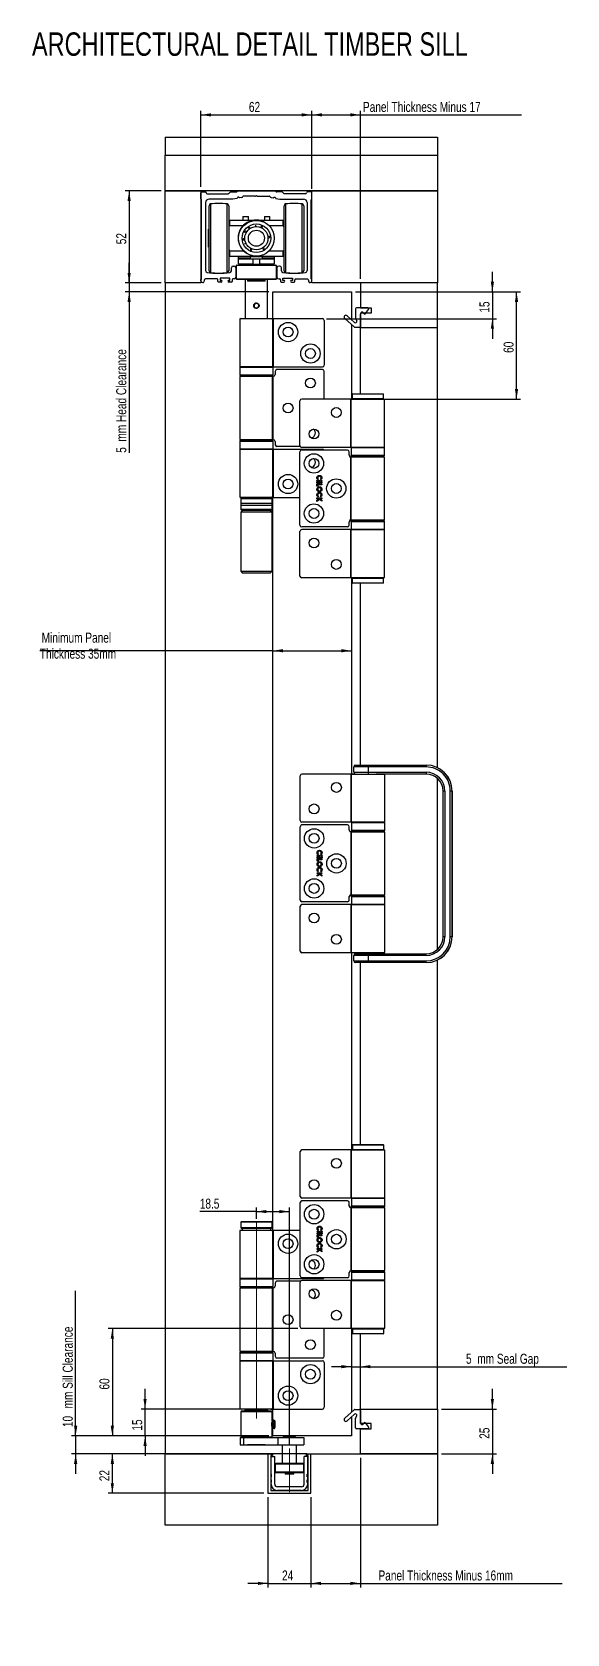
# Paper-space layout 'Sheet2' of a CAD drawing. Header units: millimetres. Extents: x 4253 to 10903, y 554 to 20469.
import ezdxf

# ---------------------------------------------------------------- set-up
doc = ezdxf.new("R2010")
doc.units = ezdxf.units.MM
doc.linetypes.add('CENTERX2', pattern=[20.32, 12.7, -2.54, 2.54, -2.54])
doc.layers.add('FORMAT', color=7, linetype='Continuous')
doc.styles.add('SLDTEXTSTYLE0', font='TXT', dxfattribs={"width": 0.75})
doc.dimstyles.new('SLDDIMSTYLE0', dxfattribs={"dimtxt": 125, "dimasz": 125, "dimexe": 0, "dimexo": 0.0625, "dimgap": 31.25, "dimtad": 1, "dimdec": 0, "dimlfac": 0.045, "dimrnd": 1e-09, "dimzin": 12, "dimdsep": 46, "dimtxsty": 'SLDTEXTSTYLE0', "dimsah": 1, "dimcen": 0.09, "dimadec": 0, "dimazin": 3, "dimtfac": 1, "dimtmove": 0, "dimatfit": 0, "dimfxl": 1, "dimfrac": 2, "dimtolj": 1, "dimtzin": 12, "dimarcsym": 0})
doc.dimstyles.new('SLDDIMSTYLE1', dxfattribs={"dimtxt": 125, "dimasz": 125, "dimexe": 0, "dimexo": 0.0625, "dimgap": 31.25, "dimtad": 1, "dimdec": 0, "dimlfac": 0.045, "dimrnd": 1e-09, "dimzin": 12, "dimdsep": 46, "dimtxsty": 'SLDTEXTSTYLE0', "dimsah": 1, "dimcen": 0.09, "dimadec": 0, "dimazin": 3, "dimtfac": 1, "dimtofl": 0, "dimtmove": 0, "dimatfit": 3, "dimfxl": 1, "dimfrac": 2, "dimtolj": 1, "dimtzin": 12, "dimarcsym": 0})
doc.dimstyles.new('SLDDIMSTYLE2', dxfattribs={"dimtxt": 125, "dimasz": 125, "dimexe": 0, "dimexo": 0.0625, "dimgap": 31.25, "dimtad": 1, "dimdec": 1, "dimlfac": 0.045, "dimrnd": 1e-09, "dimzin": 12, "dimdsep": 46, "dimtxsty": 'SLDTEXTSTYLE0', "dimsah": 1, "dimcen": 0.09, "dimadec": 0, "dimazin": 3, "dimtfac": 1, "dimtofl": 0, "dimtmove": 0, "dimatfit": 3, "dimfxl": 1, "dimfrac": 2, "dimtolj": 1, "dimtzin": 12, "dimarcsym": 0})

psp = doc.layouts.new('Sheet2')

# ---------------------------------------------------------------- texts
at = {"layer": 'FORMAT', "color": 7, "ltscale": 50, "insert": (4252.03, 20464.33), "char_height": 291.0417, "attachment_point": 1, "style": 'SLDTEXTSTYLE0'}
psp.add_mtext('ARCHITECTURAL DETAIL TIMBER SILL', dxfattribs=at)

# ---------------------------------------------------------------- blocks, each defined once
blk = doc.blocks.new('_D_28')
at = {"layer": 'FORMAT', "color": 7, "ltscale": 50}
for p, q in [((6353, 18544), (6353, 19489)), ((6353, 19439), (7731, 19439)), ((7731, 18520), (7731, 19489))]:
    blk.add_line(p, q, dxfattribs=at)
for points in [[(6353, 19439), (6478, 19419), (6478, 19459)], [(7731, 19439), (7606, 19459), (7606, 19419)]]:
    blk.add_solid(points, dxfattribs=at)
at = {"layer": 'FORMAT', "color": 7, "ltscale": 50, "insert": (6949, 19600), "char_height": 125, "attachment_point": 1, "style": 'SLDTEXTSTYLE0'}
blk.add_mtext('62', dxfattribs=at)
blk = doc.blocks.new('_D_29')
at = {"layer": 'FORMAT', "color": 1, "ltscale": 50}
for p, q in [((7731, 18544), (7731, 19489)), ((7731, 19439), (8335, 19439)), ((8335, 17400), (8335, 19489)), ((8335, 19439), (10337, 19439))]:
    blk.add_line(p, q, dxfattribs=at)
for points in [[(7731, 19439), (7856, 19419), (7856, 19459)], [(8335, 19439), (8210, 19459), (8210, 19419)]]:
    blk.add_solid(points, dxfattribs=at)
at = {"layer": 'FORMAT', "color": 1, "ltscale": 50, "insert": (8367, 19600), "char_height": 125, "attachment_point": 1, "style": 'SLDTEXTSTYLE0'}
blk.add_mtext('Panel Thickness Minus 17', dxfattribs=at)
blk = doc.blocks.new('_D_30')
at = {"layer": 'FORMAT', "color": 7, "ltscale": 50}
for p, q in [((5858, 18494), (5410, 18494)), ((5460, 18494), (5460, 17350)), ((5858, 17350), (5410, 17350))]:
    blk.add_line(p, q, dxfattribs=at)
for points in [[(5460, 18494), (5440, 18369), (5480, 18369)], [(5460, 17350), (5480, 17475), (5440, 17475)]]:
    blk.add_solid(points, dxfattribs=at)
at = {"layer": 'FORMAT', "color": 7, "ltscale": 50, "insert": (5299, 17830), "char_height": 125, "attachment_point": 1, "rotation": 90, "style": 'SLDTEXTSTYLE0'}
blk.add_mtext('52', dxfattribs=at)
blk = doc.blocks.new('_D_31')
at = {"layer": 'FORMAT', "color": 7, "ltscale": 50}
for p, q in [((5460, 17350), (5460, 17600)), ((5858, 17350), (5410, 17350)), ((5460, 17350), (5460, 17239)), ((7196, 17239), (5410, 17239)), ((5460, 17239), (5460, 15238))]:
    blk.add_line(p, q, dxfattribs=at)
for points in [[(5460, 17350), (5480, 17475), (5440, 17475)], [(5460, 17239), (5440, 17114), (5480, 17114)]]:
    blk.add_solid(points, dxfattribs=at)
at = {"layer": 'FORMAT', "color": 7, "ltscale": 50, "char_height": 125, "attachment_point": 1, "rotation": 90, "style": 'SLDTEXTSTYLE0'}
for s, insert in [('mm Head Clearance', (5299, 15377)), ('5', (5299, 15238))]:
    blk.add_mtext(s, dxfattribs=dict(at, insert=insert))
blk = doc.blocks.new('_D_32')
at = {"layer": 'FORMAT', "color": 7, "ltscale": 50}
for p, q in [((9976, 17239), (9976, 17489)), ((8274, 17239), (10026, 17239)), ((9976, 17239), (9976, 16905)), ((7914, 16905), (10026, 16905)), ((9976, 16905), (9976, 16655))]:
    blk.add_line(p, q, dxfattribs=at)
for points in [[(9976, 17239), (9996, 17364), (9956, 17364)], [(9976, 16905), (9956, 16780), (9996, 16780)]]:
    blk.add_solid(points, dxfattribs=at)
at = {"layer": 'FORMAT', "color": 7, "ltscale": 50, "insert": (9815, 16980), "char_height": 125, "attachment_point": 1, "rotation": 90, "style": 'SLDTEXTSTYLE0'}
blk.add_mtext('15', dxfattribs=at)
blk = doc.blocks.new('_D_33')
at = {"layer": 'FORMAT', "color": 7, "ltscale": 50}
for p, q in [((8274, 17239), (10326, 17239)), ((10276, 15905), (10276, 17239)), ((8294, 15905), (10326, 15905))]:
    blk.add_line(p, q, dxfattribs=at)
for points in [[(10276, 17239), (10256, 17114), (10296, 17114)], [(10276, 15905), (10296, 16030), (10256, 16030)]]:
    blk.add_solid(points, dxfattribs=at)
at = {"layer": 'FORMAT', "color": 7, "ltscale": 50, "insert": (10115, 16480), "char_height": 125, "attachment_point": 1, "rotation": 90, "style": 'SLDTEXTSTYLE0'}
blk.add_mtext('60', dxfattribs=at)
blk = doc.blocks.new('_D_34')
at = {"layer": 'FORMAT', "color": 1, "ltscale": 50}
for q in [(4350, 12777), (8224, 12777)]:
    blk.add_line((7246, 12777), q, dxfattribs=at)
for points in [[(7246, 12777), (7371, 12757), (7371, 12797)], [(8224, 12777), (8099, 12797), (8099, 12757)]]:
    blk.add_solid(points, dxfattribs=at)
at = {"layer": 'FORMAT', "color": 1, "ltscale": 50, "char_height": 125, "attachment_point": 1, "style": 'SLDTEXTSTYLE0'}
for s, insert in [('Minimum Panel', (4372, 13002)), ('Thickness 35mm', (4350, 12803))]:
    blk.add_mtext(s, dxfattribs=dict(at, insert=insert))
blk = doc.blocks.new('_D_35')
at = {"layer": 'FORMAT', "color": 7, "ltscale": 50}
for p, q in [((7042, 5805), (6338, 5805)), ((7042, 5715), (7042, 5855)), ((7042, 5805), (7453, 5805)), ((7453, 2911), (7453, 5855))]:
    blk.add_line(p, q, dxfattribs=at)
for points in [[(7042, 5805), (7167, 5785), (7167, 5825)], [(7453, 5805), (7328, 5825), (7328, 5785)]]:
    blk.add_solid(points, dxfattribs=at)
at = {"layer": 'FORMAT', "color": 7, "ltscale": 50, "insert": (6338, 5966), "char_height": 125, "attachment_point": 1, "style": 'SLDTEXTSTYLE0'}
blk.add_mtext('18.5', dxfattribs=at)
blk = doc.blocks.new('_D_36')
at = {"layer": 'FORMAT', "color": 7, "ltscale": 50}
for p, q in [((5658, 3350), (5658, 3600)), ((7173, 3350), (5608, 3350)), ((5658, 3017), (5658, 3350)), ((7196, 3017), (5608, 3017)), ((5658, 3017), (5658, 2767))]:
    blk.add_line(p, q, dxfattribs=at)
for points in [[(5658, 3350), (5678, 3475), (5638, 3475)], [(5658, 3017), (5638, 2892), (5678, 2892)]]:
    blk.add_solid(points, dxfattribs=at)
at = {"layer": 'FORMAT', "color": 7, "ltscale": 50, "insert": (5497, 3082), "char_height": 125, "attachment_point": 1, "rotation": 90, "style": 'SLDTEXTSTYLE0'}
blk.add_mtext('15', dxfattribs=at)
blk = doc.blocks.new('_D_37')
at = {"layer": 'FORMAT', "color": 7, "ltscale": 50}
for p, q in [((4795, 3017), (4795, 4818)), ((7196, 3017), (4745, 3017)), ((4795, 3017), (4795, 2794)), ((7670, 2794), (4745, 2794)), ((4795, 2794), (4795, 2544))]:
    blk.add_line(p, q, dxfattribs=at)
for points in [[(4795, 3017), (4815, 3142), (4775, 3142)], [(4795, 2794), (4775, 2669), (4815, 2669)]]:
    blk.add_solid(points, dxfattribs=at)
at = {"layer": 'FORMAT', "color": 7, "ltscale": 50, "char_height": 125, "attachment_point": 1, "rotation": 90, "style": 'SLDTEXTSTYLE0'}
for s, insert in [('mm Sill Clearance', (4634, 3358)), ('10', (4634, 3126))]:
    blk.add_mtext(s, dxfattribs=dict(at, insert=insert))
blk = doc.blocks.new('_D_38')
at = {"layer": 'FORMAT', "color": 7, "ltscale": 50}
for p, q in [((8224, 3877), (7974, 3877)), ((8224, 3877), (8335, 3877)), ((8335, 3877), (10903, 3877))]:
    blk.add_line(p, q, dxfattribs=at)
for points in [[(8224, 3877), (8099, 3897), (8099, 3857)], [(8335, 3877), (8460, 3857), (8460, 3897)]]:
    blk.add_solid(points, dxfattribs=at)
at = {"layer": 'FORMAT', "color": 7, "ltscale": 50, "char_height": 125, "attachment_point": 1, "style": 'SLDTEXTSTYLE0'}
for s, insert in [('5', (9648, 4038)), ('mm Seal Gap', (9788, 4038))]:
    blk.add_mtext(s, dxfattribs=dict(at, insert=insert))
blk = doc.blocks.new('_D_39')
at = {"layer": 'FORMAT', "color": 7, "ltscale": 50}
for p, q in [((9976, 3350), (9976, 3600)), ((9345, 3350), (10026, 3350)), ((9976, 3350), (9976, 2794)), ((9345, 2794), (10026, 2794)), ((9976, 2794), (9976, 2544))]:
    blk.add_line(p, q, dxfattribs=at)
for points in [[(9976, 3350), (9996, 3475), (9956, 3475)], [(9976, 2794), (9956, 2669), (9996, 2669)]]:
    blk.add_solid(points, dxfattribs=at)
at = {"layer": 'FORMAT', "color": 7, "ltscale": 50, "insert": (9815, 2980), "char_height": 125, "attachment_point": 1, "rotation": 90, "style": 'SLDTEXTSTYLE0'}
blk.add_mtext('25', dxfattribs=at)
blk = doc.blocks.new('_D_40')
at = {"layer": 'FORMAT', "color": 7, "ltscale": 50}
for p, q in [((7186, 2253), (7186, 1133)), ((7720, 2253), (7720, 1133)), ((7186, 1183), (6936, 1183)), ((7186, 1183), (7720, 1183)), ((7720, 1183), (7970, 1183))]:
    blk.add_line(p, q, dxfattribs=at)
for points in [[(7186, 1183), (7061, 1203), (7061, 1163)], [(7720, 1183), (7845, 1163), (7845, 1203)]]:
    blk.add_solid(points, dxfattribs=at)
at = {"layer": 'FORMAT', "color": 7, "ltscale": 50, "insert": (7361, 1344), "char_height": 125, "attachment_point": 1, "style": 'SLDTEXTSTYLE0'}
blk.add_mtext('24', dxfattribs=at)
blk = doc.blocks.new('_D_41')
at = {"layer": 'FORMAT', "color": 7, "ltscale": 50}
for p, q in [((7136, 2794), (5201, 2794)), ((5251, 2303), (5251, 2794)), ((7136, 2303), (5201, 2303))]:
    blk.add_line(p, q, dxfattribs=at)
for points in [[(5251, 2794), (5231, 2669), (5271, 2669)], [(5251, 2303), (5271, 2428), (5231, 2428)]]:
    blk.add_solid(points, dxfattribs=at)
at = {"layer": 'FORMAT', "color": 7, "ltscale": 50, "insert": (5090, 2453), "char_height": 125, "attachment_point": 1, "rotation": 90, "style": 'SLDTEXTSTYLE0'}
blk.add_mtext('22', dxfattribs=at)
blk = doc.blocks.new('_D_42')
at = {"layer": 'FORMAT', "color": 1, "ltscale": 50}
for p, q in [((8335, 2744), (8335, 1133)), ((7720, 2253), (7720, 1133)), ((7720, 1183), (8335, 1183)), ((8335, 1183), (10842, 1183))]:
    blk.add_line(p, q, dxfattribs=at)
for points in [[(7720, 1183), (7845, 1163), (7845, 1203)], [(8335, 1183), (8210, 1203), (8210, 1163)]]:
    blk.add_solid(points, dxfattribs=at)
at = {"layer": 'FORMAT', "color": 1, "ltscale": 50, "insert": (8560, 1344), "char_height": 125, "attachment_point": 1, "style": 'SLDTEXTSTYLE0'}
blk.add_mtext('Panel Thickness Minus 16mm', dxfattribs=at)
blk = doc.blocks.new('_D_43')
at = {"layer": 'FORMAT', "color": 7, "ltscale": 50}
for p, q in [((7558, 4350), (5201, 4350)), ((5251, 4350), (5251, 3017)), ((7196, 3017), (5201, 3017))]:
    blk.add_line(p, q, dxfattribs=at)
for points in [[(5251, 4350), (5231, 4225), (5271, 4225)], [(5251, 3017), (5271, 3142), (5231, 3142)]]:
    blk.add_solid(points, dxfattribs=at)
at = {"layer": 'FORMAT', "color": 7, "ltscale": 50, "insert": (5090, 3592), "char_height": 125, "attachment_point": 1, "rotation": 90, "style": 'SLDTEXTSTYLE0'}
blk.add_mtext('60', dxfattribs=at)

# ---------------------------------------------------------------- dimensions: what is measured, and where the dimension line sits
at = {"layer": 'FORMAT', "color": 7, "ltscale": 50}
for base, p1, p2, dimstyle, picture, middle in [((7730.69, 19438.81), (6352.91, 18494.37), (7730.69, 18469.92), 'SLDDIMSTYLE1', '_D_28', (7041.8, 19438.81)), ((7452.91, 5805.34), (7041.8, 5665.48), (7452.91, 2861.03), 'SLDDIMSTYLE2', '_D_35', (6499.68, 5805.34)), ((7719.58, 1183.26), (7186.24, 2303.26), (7719.58, 2303.26), 'SLDDIMSTYLE0', '_D_40', (7452.91, 1183.26))]:
    dim = psp.add_linear_dim(base=base, p1=p1, p2=p2, dimstyle=dimstyle, dxfattribs=at)
    dim.commit()
    dim.dimension.update_dxf_attribs({"geometry": picture, "text_midpoint": middle, "dimtype": 160})
at = {"layer": 'FORMAT', "color": 1, "ltscale": 50}
for base, p1, p2, text, picture, middle in [((8335.13, 19438.81), (7730.69, 18494.37), (8335.13, 17349.92), 'Panel Thickness Minus 17', '_D_29', (9351.91, 19438.81)), ((8224.02, 12642.35), (7246.24, 17238.81), (8224.02, 17238.81), 'Minimum Panel\\XThickness 35mm', '_D_34', (4990.42, 12642.35)), ((8335.13, 1183.26), (7719.58, 2303.26), (8335.13, 2794.37), 'Panel Thickness Minus 16mm', '_D_42', (9700.9, 1183.26))]:
    dim = psp.add_linear_dim(base=base, p1=p1, p2=p2, text=text, dimstyle='SLDDIMSTYLE1', dxfattribs=at)
    dim.commit()
    dim.dimension.update_dxf_attribs({"geometry": picture, "text_midpoint": middle, "dimtype": 160})
at = {"layer": 'FORMAT', "color": 7, "ltscale": 50}
for base, p1, p2, dimstyle, picture, middle in [((5459.84, 17349.92), (5908.46, 18494.37), (5908.46, 17349.92), 'SLDDIMSTYLE1', '_D_30', (5459.84, 17922.14)), ((9975.76, 16905.48), (8224.02, 17238.81), (7864.02, 16905.48), 'SLDDIMSTYLE0', '_D_32', (9975.76, 17072.14)), ((10275.76, 17238.81), (8244.02, 15905.48), (8224.02, 17238.81), 'SLDDIMSTYLE1', '_D_33', (10275.76, 16572.14)), ((5251.09, 3016.59), (7608.46, 4349.92), (7246.24, 3016.59), 'SLDDIMSTYLE1', '_D_43', (5251.09, 3684.7)), ((5658.33, 3349.92), (7246.24, 3016.59), (7223.21, 3349.92), 'SLDDIMSTYLE0', '_D_36', (5658.33, 3173.88)), ((9975.76, 2794.37), (9295.13, 3349.92), (9295.13, 2794.37), 'SLDDIMSTYLE0', '_D_39', (9975.76, 3072.14)), ((5251.09, 2794.37), (7186.24, 2303.26), (7186.24, 2794.37), 'SLDDIMSTYLE1', '_D_41', (5251.09, 2544.9))]:
    dim = psp.add_linear_dim(base=base, p1=p1, p2=p2, angle=90, dimstyle=dimstyle, dxfattribs=at)
    dim.commit()
    dim.dimension.update_dxf_attribs({"geometry": picture, "text_midpoint": middle, "dimtype": 160})
for base, p1, p2, text, picture, middle in [((5459.84, 17238.81), (5908.46, 17349.92), (7246.24, 17238.81), '<> mm Head Clearance', '_D_31', (5459.84, 16171.48)), ((4794.69, 2794.37), (7246.24, 3016.59), (7719.58, 2794.37), '<> mm Sill Clearance', '_D_37', (4794.69, 3971.88))]:
    dim = psp.add_linear_dim(base=base, p1=p1, p2=p2, angle=90, text=text, dimstyle='SLDDIMSTYLE0', dxfattribs=at)
    dim.commit()
    dim.dimension.update_dxf_attribs({"geometry": picture, "text_midpoint": middle, "dimtype": 160})
dim = psp.add_linear_dim(base=(8335.13, 3877.3), p1=(8224.02, 3016.59), p2=(8335.13, 3349.92), text='<> mm Seal Gap', dimstyle='SLDDIMSTYLE0', dxfattribs=at)
dim.commit()
dim.dimension.update_dxf_attribs({"geometry": '_D_38', "text_midpoint": (10275.76, 3877.3), "dimtype": 160})

# ---------------------------------------------------------------- linework, layer by layer
at = {"color": 7, "linetype": 'Continuous', "lineweight": 25, "ltscale": 50}
for p, q in [((5908.46, 19161.03), (5908.46, 18938.81)), ((5908.46, 19161.03), (9295.13, 19161.03)), ((9295.13, 19161.03), (9295.13, 18938.81)), ((5908.46, 18938.81), (9295.13, 18938.81)), ((5908.46, 18494.37), (5908.46, 18938.81)), ((9295.13, 18938.81), (9295.13, 18494.37)), ((9295.13, 18494.37), (5908.46, 18494.37)), ((5908.46, 17349.92), (5908.46, 18494.37)), ((5908.46, 18494.37), (6352.91, 18494.37)), ((6352.91, 18494.37), (6352.91, 17349.92)), ((6352.91, 18393.92), (6352.91, 18469.92)), ((6358.31, 18386.58), (6354.17, 18390.82)), ((6359.58, 17400.59), (6359.58, 18383.48)), ((6364.02, 18481.03), (6408.46, 18481.03)), ((6410.69, 18347.7), (6410.69, 17503.31)), ((6430.69, 18458.81), (6692.75, 18458.81)), ((6749.13, 18392.14), (6455.13, 18392.14)), ((6472.19, 18331.97), (6472.19, 17478.99)), ((6678.07, 17839.84), (6678.07, 18331.97)), ((6700.61, 18462.07), (6716.32, 18477.78)), ((6724.18, 18481.03), (6786.26, 18481.03)), ((6801.07, 18401.3), (6749.13, 18392.14)), ((6810.09, 18414.18), (6801.07, 18401.3)), ((6809.35, 18494.37), (7274.24, 18494.37)), ((6818.84, 18415.72), (6810.09, 18414.18)), ((6831.71, 18406.71), (6818.84, 18415.72)), ((6857.08, 18411.18), (6831.71, 18406.71)), ((7027.83, 18427.7), (6878.02, 18427.7)), ((7032.54, 18429.65), (7037.08, 18434.19)), ((7046.51, 18434.19), (7051.05, 18429.65)), ((7055.77, 18427.7), (7205.58, 18427.7)), ((7226.51, 18411.18), (7251.88, 18406.71)), ((7251.88, 18406.71), (7264.75, 18415.72)), ((7264.75, 18415.72), (7273.51, 18414.18)), ((7273.51, 18414.18), (7282.52, 18401.3)), ((7282.52, 18401.3), (7334.46, 18392.14)), ((7359.42, 18481.03), (7297.34, 18481.03)), ((7334.46, 18392.14), (7628.46, 18392.14)), ((7382.99, 18462.07), (7367.27, 18477.78)), ((7652.91, 18458.81), (7390.84, 18458.81)), ((7405.52, 18331.97), (7405.52, 17873.47)), ((7611.41, 17478.99), (7611.41, 18331.97)), ((7672.91, 18347.7), (7672.91, 17503.31)), ((7719.58, 18481.03), (7675.13, 18481.03)), ((7724.02, 17400.59), (7724.02, 18383.48)), ((7725.29, 18386.58), (7729.42, 18390.82)), ((7730.69, 17349.92), (7730.69, 18494.37)), ((7730.69, 18494.37), (9295.13, 18494.37)), ((7730.69, 18393.92), (7730.69, 18469.92)), ((9295.13, 18494.37), (9295.13, 17349.92)), ((6452.91, 18287.66), (6452.08, 18287.66)), ((6452.91, 18244.99), (6452.08, 18244.99)), ((6452.08, 18231.22), (6452.91, 18231.22)), ((6452.08, 18187.31), (6452.91, 18187.31)), ((6452.91, 18179.5), (6452.08, 18179.5)), ((6452.91, 17843.23), (6452.91, 18309.94)), ((6697.35, 18309.94), (6697.35, 17501.01)), ((6708.46, 18127.7), (6697.35, 18116.59)), ((7002.23, 18127.7), (6708.46, 18127.7)), ((6708.46, 18127.7), (6708.46, 18064.18)), ((6875.13, 18176.59), (6875.13, 18127.7)), ((6875.13, 18176.59), (6921.66, 18176.59)), ((6921.66, 18176.59), (6941.8, 18176.59)), ((6941.8, 18127.7), (6941.8, 18176.59)), ((7375.13, 18127.7), (7072.12, 18127.7)), ((7141.8, 18176.59), (7141.8, 18127.7)), ((7141.8, 18176.59), (7181.41, 18176.59)), ((7181.41, 18176.59), (7208.46, 18176.59)), ((7208.46, 18127.7), (7208.46, 18176.59)), ((7386.24, 18116.59), (7375.13, 18127.7)), ((7375.13, 18064.18), (7375.13, 18127.7)), ((7386.24, 17501.01), (7386.24, 18309.94)), ((7630.69, 18309.94), (7630.69, 17875.13)), ((7631.52, 18291.76), (7630.69, 18291.76)), ((7631.52, 18234.78), (7630.69, 18234.78)), ((7630.69, 18214.65), (7631.52, 18214.65)), ((7630.69, 18197.12), (7631.52, 18197.12)), ((7630.69, 18184.29), (7631.52, 18184.29)), ((7630.69, 18157.82), (7631.52, 18157.82)), ((6452.91, 18016.59), (6447.35, 18016.59)), ((6447.35, 17905.48), (6447.35, 18016.59)), ((6452.08, 18121.44), (6452.91, 18121.44)), ((6452.91, 18083.07), (6452.08, 18083.07)), ((6452.08, 18026.98), (6452.91, 18026.98)), ((6452.91, 17987.74), (6452.08, 17987.74)), ((6708.46, 18064.18), (6697.35, 18048.2)), ((6708.46, 18064.18), (6878.85, 18064.18)), ((6895.57, 17981.85), (6913.31, 17971.61)), ((6966.77, 18025.53), (6956.46, 18040.33)), ((7103.14, 18052.81), (7096.23, 18038.07)), ((7200.06, 17926.02), (7184.49, 17924.69)), ((7197.35, 18064.18), (7375.13, 18064.18)), ((7386.24, 18048.2), (7375.13, 18064.18)), ((7630.69, 18118.11), (7631.52, 18118.11)), ((7636.24, 18016.59), (7630.69, 18016.59)), ((7636.24, 17794.37), (7636.24, 18016.59)), ((6447.35, 17794.37), (6447.35, 17905.48)), ((6447.35, 17794.37), (6452.91, 17794.37)), ((6452.91, 17768.72), (6452.08, 17768.72)), ((6452.91, 17501.01), (6452.91, 17843.23)), ((6678.07, 17478.99), (6678.07, 17839.84)), ((6697.35, 17762.75), (6708.46, 17746.78)), ((6708.46, 17746.78), (6708.46, 17683.26)), ((6708.46, 17746.78), (6884.49, 17746.78)), ((6883.54, 17884.94), (6899.1, 17886.26)), ((6980.45, 17758.15), (6987.86, 17773.93)), ((7197.35, 17746.78), (7375.13, 17746.78)), ((7375.13, 17746.78), (7386.24, 17762.75)), ((7375.13, 17683.26), (7375.13, 17746.78)), ((7405.52, 17873.47), (7405.52, 17478.99)), ((7630.69, 17875.13), (7630.69, 17501.01)), ((7630.69, 17794.37), (7636.24, 17794.37)), ((7630.69, 17742.53), (7631.52, 17742.53)), ((6452.91, 17678.42), (6452.08, 17678.42)), ((6452.91, 17664.13), (6452.08, 17664.13)), ((6452.91, 17635.9), (6452.08, 17635.9)), ((6452.08, 17633.15), (6452.91, 17633.15)), ((6452.91, 17622.23), (6452.08, 17622.23)), ((6697.35, 17694.37), (6708.46, 17683.26)), ((6708.46, 17683.26), (7375.13, 17683.26)), ((6730.69, 17501.95), (6730.69, 17536.59)), ((6752.91, 17558.81), (6764.02, 17558.81)), ((6786.24, 17536.59), (6786.24, 17421.03)), ((6798.46, 17572.14), (6791.8, 17565.48)), ((6791.8, 17565.48), (6791.8, 17401.03)), ((6797.49, 17565.48), (6791.8, 17565.48)), ((7291.8, 17565.48), (6797.49, 17565.48)), ((6798.46, 17572.14), (6804, 17572.14)), ((6804, 17572.14), (7285.13, 17572.14)), ((6819.58, 17657.22), (6819.58, 17683.26)), ((6819.58, 17657.22), (6819.58, 17656.43)), ((6964.02, 17657.22), (6819.58, 17657.22)), ((6819.58, 17649.92), (6819.58, 17656.43)), ((6964.02, 17656.43), (6819.58, 17656.43)), ((6819.58, 17583.26), (6819.58, 17649.92)), ((6819.58, 17649.92), (6997.35, 17649.92)), ((6997.35, 17583.26), (6819.58, 17583.26)), ((6902.91, 17583.26), (6902.91, 17572.14)), ((6952.91, 17583.26), (6952.91, 17572.14)), ((6964.02, 17672.14), (6964.02, 17649.92)), ((7119.58, 17672.14), (6964.02, 17672.14)), ((6997.35, 17649.92), (6997.35, 17583.26)), ((6997.35, 17649.92), (7086.24, 17649.92)), ((6997.35, 17583.26), (7086.24, 17583.26)), ((7086.24, 17583.26), (7086.24, 17649.92)), ((7086.24, 17649.92), (7264.02, 17649.92)), ((7264.02, 17583.26), (7086.24, 17583.26)), ((7119.58, 17649.92), (7119.58, 17672.14)), ((7264.02, 17657.22), (7119.58, 17657.22)), ((7264.02, 17656.43), (7119.58, 17656.43)), ((7130.69, 17572.14), (7130.69, 17583.26)), ((7180.69, 17572.14), (7180.69, 17583.26)), ((7264.02, 17683.26), (7264.02, 17657.22)), ((7264.02, 17656.43), (7264.02, 17657.22)), ((7264.02, 17656.43), (7264.02, 17649.92)), ((7264.02, 17649.92), (7264.02, 17583.26)), ((7291.8, 17565.48), (7285.13, 17572.14)), ((7291.8, 17401.03), (7291.8, 17565.48)), ((7297.35, 17536.59), (7297.35, 17421.03)), ((7330.69, 17558.81), (7319.58, 17558.81)), ((7352.91, 17501.95), (7352.91, 17536.59)), ((7375.13, 17683.26), (7386.24, 17694.37)), ((7631.52, 17712.51), (7630.69, 17712.51)), ((7631.52, 17677.18), (7630.69, 17677.18)), ((7630.69, 17656.24), (7631.52, 17656.24)), ((7630.69, 17619.18), (7631.52, 17619.18)), ((7631.52, 17588.43), (7630.69, 17588.43)), ((7631.52, 17576.18), (7630.69, 17576.18)), ((7631.52, 17571.19), (7630.69, 17571.19)), ((7630.69, 17531.14), (7631.52, 17531.14)), ((5908.46, 17349.92), (5908.46, 2794.37)), ((6352.91, 17349.92), (5908.46, 17349.92)), ((6352.91, 17376.59), (6352.91, 17390.37)), ((6354.26, 17393.56), (6358.22, 17397.4)), ((6379.14, 17354.37), (6375.13, 17354.37)), ((6397.37, 17390.58), (6389.87, 17362.6)), ((6554.96, 17398.81), (6408.1, 17398.81)), ((6452.08, 17522.46), (6452.91, 17522.46)), ((6563.85, 17367.78), (6563.85, 17389.92)), ((6605.99, 17358.9), (6572.72, 17358.9)), ((6712.47, 17409.92), (6592.68, 17409.92)), ((6592.68, 17409.92), (6592.68, 17381.09)), ((6592.68, 17381.09), (6605.99, 17381.09)), ((6602.91, 17470.36), (6602.91, 17470.34)), ((6699.16, 17381.09), (6712.47, 17381.09)), ((6732.43, 17358.9), (6699.16, 17358.9)), ((6712.47, 17381.09), (6712.47, 17409.92)), ((6741.31, 17389.92), (6741.31, 17367.78)), ((6764.02, 17398.81), (6750.2, 17398.81)), ((6791.8, 17401.03), (6798.46, 17394.37)), ((6791.8, 17401.03), (6797.49, 17401.03)), ((6797.49, 17401.03), (7291.8, 17401.03)), ((6804, 17394.37), (6798.46, 17394.37)), ((7285.13, 17394.37), (6804, 17394.37)), ((6902.91, 17394.37), (6902.91, 16905.48)), ((6935.13, 17394.37), (6930.69, 17389.92)), ((6930.69, 17389.92), (6930.69, 17376.59)), ((7152.91, 17389.92), (6930.69, 17389.92)), ((6930.69, 17376.59), (6935.13, 17372.14)), ((6930.69, 17376.59), (7152.91, 17376.59)), ((7148.46, 17372.14), (6935.13, 17372.14)), ((7152.91, 17389.92), (7148.46, 17394.37)), ((7148.46, 17372.14), (7152.91, 17376.59)), ((7152.91, 17376.59), (7152.91, 17389.92)), ((7180.69, 16905.48), (7180.69, 17394.37)), ((7285.13, 17394.37), (7291.8, 17401.03)), ((7319.58, 17398.81), (7333.4, 17398.81)), ((7342.29, 17389.92), (7342.29, 17367.78)), ((7351.16, 17358.9), (7384.44, 17358.9)), ((7371.13, 17409.92), (7490.91, 17409.92)), ((7371.13, 17381.09), (7371.13, 17409.92)), ((7384.44, 17381.09), (7371.13, 17381.09)), ((7490.91, 17381.09), (7477.6, 17381.09)), ((7477.6, 17358.9), (7510.88, 17358.9)), ((7480.69, 17470.34), (7480.69, 17470.36)), ((7490.91, 17409.92), (7490.91, 17381.09)), ((7519.75, 17367.78), (7519.75, 17389.92)), ((7528.64, 17398.81), (7675.49, 17398.81)), ((7630.69, 17519.75), (7631.52, 17519.75)), ((7630.69, 17514.19), (7631.52, 17514.19)), ((7686.23, 17390.58), (7693.72, 17362.6)), ((7704.45, 17354.37), (7708.46, 17354.37)), ((7729.33, 17393.56), (7725.37, 17397.4)), ((7730.69, 17376.59), (7730.69, 17390.37)), ((9295.13, 17349.92), (7730.69, 17349.92)), ((8335.13, 17349.92), (8335.13, 17038.81)), ((9295.13, 17349.92), (8335.13, 17349.92)), ((9295.13, 16794.37), (9295.13, 17349.92)), ((7246.24, 16905.48), (7246.24, 17238.81)), ((7246.24, 17238.81), (8224.02, 17238.81)), ((8224.02, 17238.81), (8224.02, 16893.35)), ((7065.65, 17050.29), (7067.77, 17048.84)), ((7071.65, 17056.69), (7069.22, 17057.5)), ((8262.5, 16858.7), (8170, 16941.99)), ((8275.13, 17027.7), (8275.13, 16910.82)), ((8428.46, 17038.81), (8286.24, 17038.81)), ((8335.13, 17038.81), (8468.46, 17038.81)), ((8335.13, 16972.14), (8335.13, 16794.37)), ((8468.46, 16972.14), (8335.13, 16972.14)), ((8335.13, 16812.14), (8335.13, 16963.26)), ((8374.73, 16977.1), (8382.43, 16967.44)), ((8400.22, 16967.99), (8437.57, 17021.33)), ((8468.46, 17038.81), (8468.46, 16972.14)), ((6857.35, 16905.48), (6835.13, 16901.56)), ((6835.13, 16901.56), (6835.13, 16309.4)), ((7245.13, 16901.56), (6835.13, 16901.56)), ((6857.35, 16905.48), (7223.21, 16905.48)), ((7223.21, 16905.48), (7864.02, 16905.48)), ((7245.13, 16309.4), (7245.13, 16901.56)), ((7249.5, 16900.91), (7249.5, 16310.05)), ((7886.24, 16883.26), (7886.24, 16327.7)), ((8140.26, 16908.96), (8256.96, 16803.89)), ((8224.02, 16833.55), (8224.02, 15905.48)), ((8264.4, 16801.03), (8324.02, 16801.03)), ((8276.17, 16906.12), (8289.1, 16878.39)), ((8335.13, 15972.14), (8335.13, 16794.37)), ((8335.13, 16794.37), (9295.13, 16794.37)), ((9295.13, 11322.66), (9295.13, 16794.37)), ((6835.13, 16309.4), (6857.35, 16305.48)), ((6835.13, 16309.4), (7245.13, 16309.4)), ((6835.13, 16299.92), (6835.13, 16206.46)), ((6878.81, 16299.92), (6835.13, 16299.92)), ((6835.13, 16206.46), (6878.81, 16206.46)), ((6857.35, 16188.81), (6835.13, 16184.89)), ((6835.13, 16184.89), (6835.13, 15403.84)), ((7243.95, 16184.89), (6835.13, 16184.89)), ((6835.47, 16204.56), (6839.18, 16194.37)), ((6879.07, 16204.56), (6835.47, 16204.56)), ((6839.18, 16194.37), (7244.42, 16194.37)), ((6840.69, 16305.48), (6883.19, 16305.48)), ((6847.55, 16194.37), (6849.58, 16188.81)), ((7231.5, 16188.81), (6849.58, 16188.81)), ((7248.46, 16299.92), (6878.81, 16299.92)), ((6878.81, 16206.46), (7248.46, 16206.46)), ((7248.13, 16204.56), (6879.07, 16204.56)), ((6883.19, 16305.48), (7240.13, 16305.48)), ((7222.21, 16188.81), (7243.95, 16184.89)), ((7249.5, 16188.81), (7231.5, 16188.81)), ((7234.02, 16188.81), (7236.04, 16194.37)), ((7240.13, 16305.48), (7864.02, 16305.48)), ((7243.95, 15403.84), (7243.95, 16184.89)), ((7244.42, 16194.37), (7248.13, 16204.56)), ((7246.24, 16304.37), (7246.24, 16305.48)), ((7246.24, 16188.81), (7246.24, 16199.37)), ((7248.46, 16206.46), (7248.46, 16299.92)), ((7249.5, 15399.92), (7249.5, 16188.81)), ((7252.91, 16188.81), (7249.5, 16188.81)), ((7275.13, 16249.92), (7275.13, 16211.03)), ((7864.02, 16272.14), (7297.35, 16272.14)), ((7886.24, 15905.48), (7886.24, 16249.92)), ((8240.69, 15972.14), (8234.02, 15965.48)), ((8234.02, 15965.48), (8234.02, 15912.14)), ((8255.98, 15965.48), (8234.02, 15965.48)), ((8240.69, 15972.14), (8261.89, 15972.14)), ((8622.91, 15965.48), (8255.98, 15965.48)), ((8261.89, 15972.14), (8616.24, 15972.14)), ((8622.91, 15965.48), (8616.24, 15972.14)), ((8622.91, 15912.14), (8622.91, 15965.48)), ((7584.02, 15327.7), (7584.02, 15883.26)), ((8240.69, 15905.48), (7606.24, 15905.48)), ((8217.35, 15900.78), (8221.8, 15901.56)), ((8217.35, 15310.18), (8217.35, 15900.78)), ((8221.8, 15901.56), (8244.02, 15905.48)), ((8635.13, 15901.56), (8221.8, 15901.56)), ((8221.8, 15309.4), (8221.8, 15901.56)), ((8234.02, 15912.14), (8240.69, 15905.48)), ((8234.02, 15912.14), (8255.98, 15912.14)), ((8261.89, 15905.48), (8240.69, 15905.48)), ((8255.98, 15912.14), (8622.91, 15912.14)), ((8616.24, 15905.48), (8261.89, 15905.48)), ((8635.13, 15901.56), (8612.91, 15905.48)), ((8616.24, 15905.48), (8622.91, 15912.14)), ((8635.13, 15309.4), (8635.13, 15901.56)), ((6835.13, 15403.84), (6857.35, 15399.92)), ((6835.13, 15403.84), (7243.95, 15403.84)), ((6835.13, 15382.28), (6835.13, 15288.81)), ((7248.46, 15382.28), (6835.13, 15382.28)), ((6839.18, 15394.37), (6835.47, 15384.18)), ((6835.47, 15384.18), (7248.13, 15384.18)), ((7116.4, 15394.37), (6839.18, 15394.37)), ((6849.58, 15399.92), (6847.55, 15394.37)), ((6849.58, 15399.92), (6862.96, 15399.92)), ((6862.96, 15399.92), (7231.5, 15399.92)), ((7244.42, 15394.37), (7116.4, 15394.37)), ((7243.95, 15403.84), (7222.21, 15399.92)), ((7231.5, 15399.92), (7249.5, 15399.92)), ((7236.04, 15394.37), (7234.02, 15399.92)), ((7248.13, 15384.18), (7244.42, 15394.37)), ((7246.24, 15389.36), (7246.24, 15399.92)), ((7248.46, 15288.81), (7248.46, 15382.28)), ((7249.5, 15399.92), (7252.91, 15399.92)), ((7275.13, 15377.7), (7275.13, 15338.81)), ((6835.13, 15288.81), (7248.46, 15288.81)), ((6857.35, 15283.26), (6835.13, 15279.34)), ((6835.13, 15279.34), (6835.13, 14687.17)), ((7245.13, 15279.34), (6835.13, 15279.34)), ((7240.13, 15283.26), (6840.69, 15283.26)), ((7240.13, 15283.26), (7864.02, 15283.26)), ((7245.13, 14687.17), (7245.13, 15279.34)), ((7246.24, 15283.26), (7246.24, 15284.37)), ((7249.5, 15278.69), (7249.5, 14687.83)), ((7587, 15316.59), (7297.35, 15316.59)), ((7584.02, 14338.81), (7584.02, 15249.92)), ((8227.35, 15305.48), (7606.24, 15305.48)), ((8172.91, 15272.14), (7606.24, 15272.14)), ((8195.13, 15207.46), (8195.13, 15249.92)), ((8221.8, 15309.4), (8217.35, 15310.18)), ((8217.35, 15188.19), (8220.87, 15188.81)), ((8217.35, 15188.81), (8217.35, 15188.19)), ((8217.35, 15188.81), (8220.87, 15188.81)), ((8217.35, 14403.17), (8217.35, 15185.56)), ((8220.87, 15188.81), (8236.24, 15188.81)), ((8244.02, 15305.48), (8221.8, 15309.4)), ((8221.8, 15309.4), (8635.13, 15309.4)), ((8221.8, 15299.92), (8221.8, 15206.46)), ((8635.13, 15299.92), (8221.8, 15299.92)), ((8221.8, 15206.46), (8635.13, 15206.46)), ((8221.8, 15184.89), (8244.02, 15188.81)), ((8221.8, 15184.89), (8221.8, 15185.56)), ((8635.13, 15184.89), (8221.8, 15184.89)), ((8221.8, 14403.84), (8221.8, 15184.89)), ((8222.13, 15204.56), (8225.84, 15194.37)), ((8634.8, 15204.56), (8222.13, 15204.56)), ((8224.02, 15305.48), (8224.02, 15304.37)), ((8224.02, 15199.37), (8224.02, 15188.81)), ((8225.84, 15194.37), (8607.8, 15194.37)), ((8227.35, 15305.48), (8629.58, 15305.48)), ((8234.22, 15194.37), (8236.24, 15188.81)), ((8620.69, 15188.81), (8236.24, 15188.81)), ((8607.8, 15194.37), (8631.09, 15194.37)), ((8612.91, 15305.48), (8635.13, 15309.4)), ((8635.13, 15184.89), (8612.91, 15188.81)), ((8620.69, 15188.81), (8622.71, 15194.37)), ((8631.09, 15194.37), (8634.8, 15204.56)), ((8635.13, 15206.46), (8635.13, 15299.92)), ((8635.13, 14403.84), (8635.13, 15184.89)), ((7795.13, 14891.8), (7834.53, 14891.8)), ((7795.13, 14881.03), (7795.13, 14891.8)), ((7834.53, 14881.03), (7795.13, 14881.03)), ((7795.13, 14871.8), (7834.53, 14871.8)), ((7795.13, 14861.03), (7795.13, 14871.8)), ((7834.53, 14861.03), (7795.13, 14861.03)), ((7795.13, 14821.8), (7795.13, 14849.5)), ((7795.13, 14849.5), (7855.13, 14849.5)), ((7805.9, 14821.8), (7795.13, 14821.8)), ((7813.09, 14908.16), (7805.05, 14900.5)), ((7805.9, 14838.73), (7805.9, 14821.8)), ((7855.13, 14838.73), (7805.9, 14838.73)), ((7834.53, 14891.8), (7834.53, 14881.03)), ((7834.53, 14871.8), (7834.53, 14861.03)), ((7844.72, 14900.26), (7837.17, 14908.16)), ((7855.13, 14849.5), (7855.13, 14838.73)), ((6835.13, 14687.17), (6857.35, 14683.26)), ((6835.13, 14687.17), (7245.13, 14687.17)), ((6847.35, 14677.7), (6847.35, 14535.84)), ((7236.24, 14677.7), (6847.35, 14677.7)), ((6852.91, 14683.26), (7227.72, 14683.26)), ((7230.69, 14666.59), (6852.91, 14666.59)), ((6852.91, 14611.03), (7230.69, 14611.03)), ((6852.91, 14586.95), (7230.69, 14586.95)), ((7227.72, 14683.26), (7584.02, 14683.26)), ((7236.24, 14535.84), (7236.24, 14677.7)), ((7246.24, 5572.14), (7246.24, 14683.26)), ((7795.13, 14677.96), (7855.13, 14677.96)), ((7795.13, 14667.19), (7795.13, 14677.96)), ((7795.13, 14647.46), (7823.27, 14667.19)), ((7823.27, 14667.19), (7795.13, 14667.19)), ((7828.59, 14657.96), (7795.13, 14634.5)), ((7795.13, 14634.5), (7795.13, 14647.46)), ((7813.09, 14696.62), (7805.05, 14688.97)), ((7855.13, 14636.57), (7828.59, 14657.96)), ((7834.01, 14667.19), (7855.13, 14650.17)), ((7855.13, 14667.19), (7834.01, 14667.19)), ((7844.72, 14688.73), (7837.17, 14696.62)), ((7855.13, 14677.96), (7855.13, 14667.19)), ((7855.13, 14650.17), (7855.13, 14636.57)), ((6847.35, 14535.84), (7236.24, 14535.84)), ((6869.58, 14520.28), (6847.35, 14498.06)), ((6847.35, 14498.06), (6847.35, 13764.73)), ((7065.98, 14498.06), (6847.35, 14498.06)), ((6848.98, 14531.91), (6853.19, 14527.7)), ((7234.62, 14531.91), (6848.98, 14531.91)), ((6852.91, 14535.84), (7230.69, 14535.84)), ((6853.19, 14527.7), (7230.41, 14527.7)), ((6861.05, 14527.7), (6868.46, 14520.28)), ((7215.13, 14520.28), (6868.46, 14520.28)), ((7236.24, 14498.06), (7065.98, 14498.06)), ((7236.24, 14498.06), (7214.02, 14520.28)), ((7215.13, 14520.28), (7222.55, 14527.7)), ((7230.41, 14527.7), (7234.62, 14531.91)), ((7236.24, 13764.73), (7236.24, 14498.06)), ((8195.13, 14338.81), (8195.13, 14381.28)), ((8220.87, 14399.92), (8217.35, 14400.54)), ((8217.35, 14400.54), (8217.35, 14399.92)), ((8220.87, 14399.92), (8217.35, 14399.92)), ((8236.24, 14399.92), (8220.87, 14399.92)), ((8244.02, 14399.92), (8221.8, 14403.84)), ((8221.8, 14403.84), (8635.13, 14403.84)), ((8221.8, 14403.17), (8221.8, 14403.84)), ((8221.8, 14382.28), (8221.8, 14288.81)), ((8502.04, 14382.28), (8221.8, 14382.28)), ((8225.84, 14394.37), (8222.13, 14384.18)), ((8222.13, 14384.18), (8501.92, 14384.18)), ((8224.02, 14399.92), (8224.02, 14389.36)), ((8631.09, 14394.37), (8225.84, 14394.37)), ((8236.24, 14399.92), (8234.22, 14394.37)), ((8236.24, 14399.92), (8620.69, 14399.92)), ((8501.92, 14384.18), (8634.8, 14384.18)), ((8635.13, 14382.28), (8502.04, 14382.28)), ((8612.91, 14399.92), (8635.13, 14403.84)), ((8622.71, 14394.37), (8620.69, 14399.92)), ((8634.8, 14384.18), (8631.09, 14394.37)), ((8635.13, 14288.81), (8635.13, 14382.28)), ((7584.02, 13705.48), (7584.02, 14261.03)), ((8172.91, 14316.59), (7606.24, 14316.59)), ((8227.35, 14283.26), (7606.24, 14283.26)), ((8217.35, 14278.55), (8221.8, 14279.34)), ((8217.35, 13687.96), (8217.35, 14278.55)), ((8221.8, 14288.81), (8502.04, 14288.81)), ((8221.8, 14279.34), (8244.02, 14283.26)), ((8221.8, 13687.17), (8221.8, 14279.34)), ((8635.13, 14279.34), (8221.8, 14279.34)), ((8224.02, 14284.37), (8224.02, 14283.26)), ((8500.06, 14283.26), (8227.35, 14283.26)), ((8629.58, 14283.26), (8500.06, 14283.26)), ((8502.04, 14288.81), (8635.13, 14288.81)), ((8635.13, 14279.34), (8612.91, 14283.26)), ((8635.13, 13687.17), (8635.13, 14279.34)), ((6847.35, 13764.73), (6869.58, 13742.5)), ((6847.35, 13764.73), (7065.98, 13764.73)), ((7063.21, 13742.5), (6869.58, 13742.5)), ((7214.02, 13742.5), (7063.21, 13742.5)), ((7065.98, 13764.73), (7236.24, 13764.73)), ((7214.02, 13742.5), (7236.24, 13764.73)), ((8240.69, 13683.26), (7606.24, 13683.26)), ((8221.8, 13687.17), (8217.35, 13687.96)), ((8244.02, 13683.26), (8221.8, 13687.17)), ((8221.8, 13687.17), (8635.13, 13687.17)), ((8224.02, 13683.26), (8224.02, 11244.37)), ((8240.69, 13683.26), (8234.02, 13676.59)), ((8234.02, 13676.59), (8234.02, 13623.26)), ((8570.78, 13676.59), (8234.02, 13676.59)), ((8234.02, 13623.26), (8240.69, 13616.59)), ((8234.02, 13623.26), (8570.78, 13623.26)), ((8240.69, 13683.26), (8565.9, 13683.26)), ((8565.9, 13616.59), (8240.69, 13616.59)), ((8335.13, 11355.48), (8335.13, 13616.59)), ((8565.9, 13683.26), (8616.24, 13683.26)), ((8616.24, 13616.59), (8565.9, 13616.59)), ((8622.91, 13676.59), (8570.78, 13676.59)), ((8570.78, 13623.26), (8622.91, 13623.26)), ((8612.91, 13683.26), (8635.13, 13687.17)), ((8622.91, 13676.59), (8616.24, 13683.26)), ((8616.24, 13616.59), (8622.91, 13623.26)), ((8622.91, 13623.26), (8622.91, 13676.59)), ((8275.13, 11355.48), (8430.13, 11355.48)), ((8430.13, 11355.48), (9152.35, 11355.48)), ((9153.46, 11355.48), (9152.35, 11355.48)), ((7586.24, 10666.59), (7586.24, 11222.14)), ((8246.24, 11244.37), (7608.46, 11244.37)), ((8219.58, 11239.66), (8224.02, 11240.45)), ((8219.58, 10649.07), (8219.58, 11239.66)), ((8224.02, 11240.45), (8246.24, 11244.37)), ((8224.02, 10648.29), (8224.02, 11240.45)), ((8637.35, 11240.45), (8224.02, 11240.45)), ((8246.24, 11244.37), (8529.24, 11244.37)), ((8252.91, 11266.59), (8252.91, 11333.26)), ((8430.05, 11333.26), (8252.91, 11333.26)), ((8252.91, 11266.59), (8430.05, 11266.59)), ((8430.05, 11333.26), (8430.05, 11266.59)), ((9152.27, 11333.26), (8430.05, 11333.26)), ((8430.05, 11266.59), (9152.27, 11266.59)), ((9152.35, 11244.37), (8529.24, 11244.37)), ((8637.35, 11240.45), (8615.13, 11244.37)), ((8637.35, 10648.29), (8637.35, 11240.45)), ((9295.13, 9066.64), (9295.13, 11188.76)), ((9363.46, 9222.14), (9363.46, 11033.26)), ((9385.6, 11033.26), (9363.46, 11033.26)), ((9385.6, 11033.26), (9385.6, 9222.14)), ((9452.27, 9222.14), (9452.27, 11033.26)), ((9474.57, 11033.26), (9452.27, 11033.26)), ((9474.57, 11033.26), (9474.57, 9222.14)), ((9475.68, 11033.26), (9474.57, 11033.26)), ((9475.68, 9222.14), (9475.68, 11033.26)), ((7586.24, 9677.7), (7586.24, 10588.81)), ((8229.58, 10644.37), (7608.46, 10644.37)), ((8175.13, 10611.03), (7608.46, 10611.03)), ((8197.35, 10546.35), (8197.35, 10588.81)), ((8224.02, 10648.29), (8219.58, 10649.07)), ((8224.02, 10648.29), (8637.35, 10648.29)), ((8246.24, 10644.37), (8224.02, 10648.29)), ((8224.02, 10644.37), (8224.02, 10527.7)), ((8224.02, 10638.81), (8224.02, 10545.35)), ((8637.35, 10638.81), (8224.02, 10638.81)), ((8229.58, 10644.37), (8631.8, 10644.37)), ((8615.13, 10644.37), (8637.35, 10648.29)), ((8637.35, 10545.35), (8637.35, 10638.81)), ((8219.58, 10527.08), (8223.09, 10527.7)), ((8219.58, 10527.7), (8219.58, 10527.08)), ((8219.58, 10527.7), (8223.09, 10527.7)), ((8219.58, 9742.06), (8219.58, 10524.45)), ((8223.09, 10527.7), (8238.46, 10527.7)), ((8224.02, 10545.35), (8637.35, 10545.35)), ((8224.02, 10523.78), (8246.24, 10527.7)), ((8224.02, 10523.78), (8224.02, 10524.45)), ((8224.02, 9742.73), (8224.02, 10523.78)), ((8637.35, 10523.78), (8224.02, 10523.78)), ((8224.36, 10543.45), (8228.06, 10533.26)), ((8637.02, 10543.45), (8224.36, 10543.45)), ((8228.06, 10533.26), (8498.44, 10533.26)), ((8236.44, 10533.26), (8238.46, 10527.7)), ((8622.91, 10527.7), (8238.46, 10527.7)), ((8498.44, 10533.26), (8633.31, 10533.26)), ((8637.35, 10523.78), (8615.13, 10527.7)), ((8622.91, 10527.7), (8624.93, 10533.26)), ((8633.31, 10533.26), (8637.02, 10543.45)), ((8637.35, 9742.73), (8637.35, 10523.78)), ((7797.35, 10219.92), (7797.35, 10230.69)), ((7797.35, 10230.69), (7836.76, 10230.69)), ((7836.76, 10219.92), (7797.35, 10219.92)), ((7797.35, 10210.69), (7836.76, 10210.69)), ((7797.35, 10199.92), (7797.35, 10210.69)), ((7836.76, 10199.92), (7797.35, 10199.92)), ((7797.35, 10160.69), (7797.35, 10188.38)), ((7797.35, 10188.38), (7857.35, 10188.38)), ((7808.12, 10160.69), (7797.35, 10160.69)), ((7815.31, 10247.05), (7807.27, 10239.39)), ((7808.12, 10177.61), (7808.12, 10160.69)), ((7857.35, 10177.61), (7808.12, 10177.61)), ((7836.76, 10230.69), (7836.76, 10219.92)), ((7836.76, 10210.69), (7836.76, 10199.92)), ((7846.94, 10239.15), (7839.4, 10247.05)), ((7857.35, 10188.38), (7857.35, 10177.61)), ((7797.35, 10006.08), (7797.35, 10016.85)), ((7797.35, 10016.85), (7857.35, 10016.85)), ((7797.35, 9986.35), (7825.49, 10006.08)), ((7825.49, 10006.08), (7797.35, 10006.08)), ((7830.82, 9996.85), (7797.35, 9973.38)), ((7797.35, 9973.38), (7797.35, 9986.35)), ((7815.31, 10035.51), (7807.27, 10027.86)), ((7857.35, 9975.46), (7830.82, 9996.85)), ((7836.24, 10006.08), (7857.35, 9989.06)), ((7857.35, 10006.08), (7836.24, 10006.08)), ((7846.94, 10027.61), (7839.4, 10035.51)), ((7857.35, 10016.85), (7857.35, 10006.08)), ((7857.35, 9989.06), (7857.35, 9975.46)), ((7586.24, 9044.37), (7586.24, 9599.92)), ((8175.13, 9655.48), (7608.46, 9655.48)), ((8229.58, 9622.14), (7608.46, 9622.14)), ((8197.35, 9677.7), (8197.35, 9720.16)), ((8223.09, 9738.81), (8219.58, 9739.43)), ((8219.58, 9739.43), (8219.58, 9738.81)), ((8223.09, 9738.81), (8219.58, 9738.81)), ((8219.58, 9617.44), (8224.02, 9618.23)), ((8219.58, 9026.85), (8219.58, 9617.44)), ((8238.46, 9738.81), (8223.09, 9738.81)), ((8224.02, 9742.73), (8637.35, 9742.73)), ((8246.24, 9738.81), (8224.02, 9742.73)), ((8224.02, 9742.06), (8224.02, 9742.73)), ((8224.02, 9738.81), (8224.02, 9622.14)), ((8224.02, 9721.17), (8224.02, 9627.7)), ((8289.25, 9721.17), (8224.02, 9721.17)), ((8224.02, 9627.7), (8289.25, 9627.7)), ((8224.02, 9618.23), (8246.24, 9622.14)), ((8637.35, 9618.23), (8224.02, 9618.23)), ((8224.02, 9026.06), (8224.02, 9618.23)), ((8228.06, 9733.26), (8224.36, 9723.07)), ((8224.36, 9723.07), (8289.48, 9723.07)), ((8633.31, 9733.26), (8228.06, 9733.26)), ((8293.05, 9622.14), (8229.58, 9622.14)), ((8238.46, 9738.81), (8236.44, 9733.26)), ((8238.46, 9738.81), (8570.62, 9738.81)), ((8637.35, 9721.17), (8289.25, 9721.17)), ((8289.25, 9627.7), (8637.35, 9627.7)), ((8289.48, 9723.07), (8637.02, 9723.07)), ((8631.8, 9622.14), (8293.05, 9622.14)), ((8570.62, 9738.81), (8622.91, 9738.81)), ((8615.13, 9738.81), (8637.35, 9742.73)), ((8637.35, 9618.23), (8615.13, 9622.14)), ((8624.93, 9733.26), (8622.91, 9738.81)), ((8637.02, 9723.07), (8633.31, 9733.26)), ((8637.35, 9627.7), (8637.35, 9721.17)), ((8637.35, 9026.06), (8637.35, 9618.23)), ((9385.6, 9222.14), (9363.46, 9222.14)), ((9474.57, 9222.14), (9452.27, 9222.14)), ((9475.68, 9222.14), (9474.57, 9222.14)), ((8246.24, 9022.14), (7608.46, 9022.14)), ((8224.02, 9026.06), (8219.58, 9026.85)), ((8224.02, 9026.06), (8637.35, 9026.06)), ((8246.24, 9022.14), (8224.02, 9026.06)), ((8224.02, 9022.14), (8224.02, 6572.14)), ((8615.13, 9022.14), (8246.24, 9022.14)), ((8430.05, 8988.81), (8252.91, 8988.81)), ((8252.91, 8922.14), (8252.91, 8988.81)), ((8275.13, 9011.03), (8430.13, 9011.03)), ((8335.13, 9011.03), (8335.13, 9022.14)), ((8340.69, 9011.03), (8340.69, 9022.14)), ((8342.34, 9011.03), (8342.34, 9022.14)), ((8346.83, 9011.03), (8346.83, 9022.14)), ((8354.01, 9011.03), (8354.01, 9022.14)), ((8363.58, 9011.03), (8363.58, 9022.14)), ((8363.65, 9011.03), (8363.65, 9022.14)), ((8373.48, 9011.03), (8373.48, 9022.14)), ((8374.23, 9011.03), (8374.23, 9022.14)), ((8375.45, 9011.03), (8375.45, 9022.14)), ((8385.22, 9011.03), (8385.22, 9022.14)), ((8386.08, 9011.03), (8386.08, 9022.14)), ((8389.03, 9011.03), (8389.03, 9022.14)), ((8398.42, 9011.03), (8398.42, 9022.14)), ((8399.37, 9011.03), (8399.37, 9022.14)), ((8403.94, 9011.03), (8403.94, 9022.14)), ((8412.65, 9011.03), (8412.65, 9022.14)), ((8413.66, 9011.03), (8413.66, 9022.14)), ((8419.72, 9011.03), (8419.72, 9022.14)), ((8427.47, 9011.03), (8427.47, 9022.14)), ((8428.5, 9011.03), (8428.5, 9022.14)), ((9152.27, 8988.81), (8430.05, 8988.81)), ((8430.05, 8988.81), (8430.05, 8922.14)), ((8430.13, 9011.03), (9152.35, 9011.03)), ((8435.84, 9011.03), (8435.84, 9022.14)), ((8442.39, 9011.03), (8442.39, 9022.14)), ((8443.41, 9011.03), (8443.41, 9022.14)), ((8451.8, 9011.03), (8451.8, 9022.14)), ((8456.93, 9011.03), (8456.93, 9022.14)), ((8457.91, 9011.03), (8457.91, 9022.14)), ((8467.09, 9011.03), (8467.09, 9022.14)), ((8470.63, 9011.03), (8470.63, 9022.14)), ((8471.53, 9011.03), (8471.53, 9022.14)), ((8481.2, 9011.03), (8481.2, 9022.14)), ((8483.05, 9011.03), (8483.05, 9022.14)), ((8483.85, 9011.03), (8483.85, 9022.14)), ((8493.69, 9011.03), (8493.69, 9022.14)), ((8493.78, 9011.03), (8493.78, 9022.14)), ((8494.45, 9011.03), (8494.45, 9022.14)), ((8504.15, 9011.03), (8504.15, 9022.14)), ((8512.25, 9011.03), (8512.25, 9022.14)), ((8517.73, 9011.03), (8517.73, 9022.14)), ((8520.42, 9011.03), (8520.42, 9022.14)), ((8615.13, 9022.14), (8637.35, 9026.06)), ((8252.91, 8922.14), (8430.05, 8922.14)), ((8430.13, 8899.92), (8275.13, 8899.92)), ((8335.13, 6638.81), (8335.13, 8899.92)), ((8430.05, 8922.14), (9152.27, 8922.14)), ((9152.35, 8899.92), (8430.13, 8899.92)), ((9153.46, 8899.92), (9152.35, 8899.92)), ((9295.13, 3349.92), (9295.13, 8932.74)), ((8242.91, 6572.14), (7608.46, 6572.14)), ((8224.02, 6568.23), (8246.24, 6572.14)), ((8242.91, 6638.81), (8236.24, 6632.14)), ((8236.24, 6632.14), (8236.24, 6578.81)), ((8258.2, 6632.14), (8236.24, 6632.14)), ((8236.24, 6578.81), (8242.91, 6572.14)), ((8236.24, 6578.81), (8258.2, 6578.81)), ((8242.91, 6638.81), (8264.11, 6638.81)), ((8264.11, 6572.14), (8242.91, 6572.14)), ((8625.13, 6632.14), (8258.2, 6632.14)), ((8258.2, 6578.81), (8625.13, 6578.81)), ((8264.11, 6638.81), (8618.46, 6638.81)), ((8618.46, 6572.14), (8264.11, 6572.14)), ((8637.35, 6568.23), (8615.13, 6572.14)), ((8625.13, 6632.14), (8618.46, 6638.81)), ((8618.46, 6572.14), (8625.13, 6578.81)), ((8625.13, 6578.81), (8625.13, 6632.14)), ((7586.24, 5994.37), (7586.24, 6549.92)), ((8219.58, 6567.44), (8224.02, 6568.23)), ((8219.58, 5976.85), (8219.58, 6567.44)), ((8224.02, 5976.06), (8224.02, 6568.23)), ((8637.35, 6568.23), (8224.02, 6568.23)), ((8637.35, 5976.06), (8637.35, 6568.23)), ((8224.02, 5976.06), (8219.58, 5976.85)), ((8224.02, 5976.06), (8637.35, 5976.06)), ((8246.24, 5972.14), (8224.02, 5976.06)), ((8615.13, 5972.14), (8637.35, 5976.06)), ((7586.24, 5005.48), (7586.24, 5916.59)), ((8229.58, 5972.14), (7608.46, 5972.14)), ((8175.13, 5938.81), (7608.46, 5938.81)), ((8197.35, 5874.12), (8197.35, 5916.59)), ((8219.58, 5854.86), (8223.09, 5855.48)), ((8219.58, 5855.48), (8219.58, 5854.86)), ((8219.58, 5855.48), (8223.09, 5855.48)), ((8219.58, 5069.84), (8219.58, 5852.23)), ((8223.09, 5855.48), (8238.46, 5855.48)), ((8224.02, 5972.14), (8224.02, 5855.48)), ((8224.02, 5966.59), (8224.02, 5873.12)), ((8637.35, 5966.59), (8224.02, 5966.59)), ((8224.02, 5873.12), (8637.35, 5873.12)), ((8224.02, 5851.56), (8246.24, 5855.48)), ((8224.02, 5851.56), (8224.02, 5852.23)), ((8637.35, 5851.56), (8224.02, 5851.56)), ((8224.02, 5070.51), (8224.02, 5851.56)), ((8224.36, 5871.22), (8228.06, 5861.03)), ((8637.02, 5871.22), (8224.36, 5871.22)), ((8228.06, 5861.03), (8610.02, 5861.03)), ((8229.58, 5972.14), (8631.8, 5972.14)), ((8236.44, 5861.03), (8238.46, 5855.48)), ((8622.91, 5855.48), (8238.46, 5855.48)), ((8610.02, 5861.03), (8633.31, 5861.03)), ((8637.35, 5851.56), (8615.13, 5855.48)), ((8622.91, 5855.48), (8624.93, 5861.03)), ((8633.31, 5861.03), (8637.02, 5871.22)), ((8637.35, 5873.12), (8637.35, 5966.59)), ((8637.35, 5070.51), (8637.35, 5851.56)), ((6858.46, 5683.26), (6847.35, 5672.14)), ((6847.35, 5672.14), (6847.35, 5605.48)), ((7032.07, 5672.14), (6847.35, 5672.14)), ((6847.35, 5605.48), (6858.46, 5594.37)), ((6847.35, 5605.48), (7032.07, 5605.48)), ((6858.46, 5683.26), (7032.63, 5683.26)), ((7032.63, 5594.37), (6858.46, 5594.37)), ((6864.02, 5594.37), (6864.02, 5572.14)), ((7236.24, 5672.14), (7032.07, 5672.14)), ((7032.07, 5605.48), (7236.24, 5605.48)), ((7032.63, 5683.26), (7225.13, 5683.26)), ((7225.13, 5594.37), (7032.63, 5594.37)), ((7219.58, 5572.14), (7219.58, 5594.37)), ((7236.24, 5672.14), (7225.13, 5683.26)), ((7225.13, 5594.37), (7236.24, 5605.48)), ((7236.24, 5605.48), (7236.24, 5672.14)), ((6857.35, 5572.14), (6835.13, 5568.23)), ((6835.13, 5568.23), (6835.13, 4976.06)), ((7245.13, 5568.23), (6835.13, 5568.23)), ((6857.35, 5572.14), (7223.21, 5572.14)), ((7223.21, 5572.14), (7586.24, 5572.14)), ((7245.13, 4976.06), (7245.13, 5568.23)), ((7249.5, 5567.57), (7249.5, 4976.71)), ((7797.35, 5547.7), (7797.35, 5558.47)), ((7797.35, 5558.47), (7836.76, 5558.47)), ((7836.76, 5547.7), (7797.35, 5547.7)), ((7797.35, 5538.47), (7836.76, 5538.47)), ((7797.35, 5527.7), (7797.35, 5538.47)), ((7836.76, 5527.7), (7797.35, 5527.7)), ((7797.35, 5488.47), (7797.35, 5516.16)), ((7797.35, 5516.16), (7857.35, 5516.16)), ((7808.12, 5488.47), (7797.35, 5488.47)), ((7815.31, 5574.83), (7807.27, 5567.17)), ((7808.12, 5505.39), (7808.12, 5488.47)), ((7857.35, 5505.39), (7808.12, 5505.39)), ((7836.76, 5558.47), (7836.76, 5547.7)), ((7836.76, 5538.47), (7836.76, 5527.7)), ((7846.94, 5566.93), (7839.4, 5574.83)), ((7857.35, 5516.16), (7857.35, 5505.39)), ((7797.35, 5333.85), (7797.35, 5344.62)), ((7797.35, 5344.62), (7857.35, 5344.62)), ((7825.49, 5333.85), (7797.35, 5333.85)), ((7797.35, 5314.13), (7825.49, 5333.85)), ((7830.82, 5324.62), (7797.35, 5301.16)), ((7797.35, 5301.16), (7797.35, 5314.13)), ((7815.31, 5363.29), (7807.27, 5355.63)), ((7857.35, 5303.24), (7830.82, 5324.62)), ((7836.24, 5333.85), (7857.35, 5316.83)), ((7857.35, 5333.85), (7836.24, 5333.85)), ((7846.94, 5355.39), (7839.4, 5363.29)), ((7857.35, 5344.62), (7857.35, 5333.85)), ((7857.35, 5316.83), (7857.35, 5303.24)), ((8175.13, 4983.26), (7608.46, 4983.26)), ((8197.35, 5005.48), (8197.35, 5047.94)), ((8223.09, 5066.59), (8219.58, 5067.21)), ((8219.58, 5067.21), (8219.58, 5066.59)), ((8223.09, 5066.59), (8219.58, 5066.59)), ((8238.46, 5066.59), (8223.09, 5066.59)), ((8246.24, 5066.59), (8224.02, 5070.51)), ((8224.02, 5070.51), (8637.35, 5070.51)), ((8224.02, 5069.84), (8224.02, 5070.51)), ((8224.02, 5066.59), (8224.02, 4949.92)), ((8224.02, 5048.94), (8224.02, 4955.48)), ((8504.26, 5048.94), (8224.02, 5048.94)), ((8228.06, 5061.03), (8224.36, 5050.84)), ((8224.36, 5050.84), (8504.14, 5050.84)), ((8633.31, 5061.03), (8228.06, 5061.03)), ((8238.46, 5066.59), (8236.44, 5061.03)), ((8238.46, 5066.59), (8622.91, 5066.59)), ((8504.14, 5050.84), (8637.02, 5050.84)), ((8637.35, 5048.94), (8504.26, 5048.94)), ((8615.13, 5066.59), (8637.35, 5070.51)), ((8624.93, 5061.03), (8622.91, 5066.59)), ((8637.02, 5050.84), (8633.31, 5061.03)), ((8637.35, 4955.48), (8637.35, 5048.94)), ((6835.13, 4976.06), (6857.35, 4972.14)), ((6835.13, 4976.06), (7245.13, 4976.06)), ((6835.13, 4966.59), (6835.13, 4873.12)), ((6878.81, 4966.59), (6835.13, 4966.59)), ((6835.13, 4873.12), (6878.81, 4873.12)), ((6857.35, 4855.48), (6835.13, 4851.56)), ((6835.13, 4851.56), (6835.13, 4070.51)), ((7243.95, 4851.56), (6835.13, 4851.56)), ((6835.47, 4871.22), (6839.18, 4861.03)), ((6879.07, 4871.22), (6835.47, 4871.22)), ((6839.18, 4861.03), (7244.42, 4861.03)), ((6840.69, 4972.14), (6883.19, 4972.14)), ((6847.55, 4861.03), (6849.58, 4855.48)), ((7231.5, 4855.48), (6849.58, 4855.48)), ((7248.46, 4966.59), (6878.81, 4966.59)), ((6878.81, 4873.12), (7248.46, 4873.12)), ((7248.13, 4871.22), (6879.07, 4871.22)), ((6883.19, 4972.14), (7240.13, 4972.14)), ((7222.21, 4855.48), (7243.95, 4851.56)), ((7249.5, 4855.48), (7231.5, 4855.48)), ((7234.02, 4855.48), (7236.04, 4861.03)), ((7240.13, 4972.14), (7864.02, 4972.14)), ((7243.95, 4070.51), (7243.95, 4851.56)), ((7244.42, 4861.03), (7248.13, 4871.22)), ((7246.24, 4971.03), (7246.24, 4972.14)), ((7246.24, 4855.48), (7246.24, 4866.04)), ((7248.46, 4873.12), (7248.46, 4966.59)), ((7249.5, 4066.59), (7249.5, 4855.48)), ((7252.91, 4855.48), (7249.5, 4855.48)), ((7275.13, 4916.59), (7275.13, 4877.7)), ((7589.22, 4938.81), (7297.35, 4938.81)), ((7586.24, 4372.14), (7586.24, 4927.7)), ((8229.58, 4949.92), (7608.46, 4949.92)), ((8219.58, 4945.22), (8224.02, 4946)), ((8219.58, 4354.62), (8219.58, 4945.22)), ((8224.02, 4955.48), (8504.26, 4955.48)), ((8224.02, 4946), (8246.24, 4949.92)), ((8637.35, 4946), (8224.02, 4946)), ((8224.02, 4353.84), (8224.02, 4946)), ((8502.29, 4949.92), (8229.58, 4949.92)), ((8631.8, 4949.92), (8502.29, 4949.92)), ((8504.26, 4955.48), (8637.35, 4955.48)), ((8637.35, 4946), (8615.13, 4949.92)), ((8637.35, 4353.84), (8637.35, 4946)), ((8242.91, 4349.92), (7608.46, 4349.92)), ((7886.24, 4005.48), (7886.24, 4349.92)), ((8224.02, 4353.84), (8219.58, 4354.62)), ((8224.02, 4353.84), (8637.35, 4353.84)), ((8246.24, 4349.92), (8224.02, 4353.84)), ((8224.02, 4349.92), (8224.02, 3310.74)), ((8242.91, 4349.92), (8236.24, 4343.26)), ((8236.24, 4343.26), (8236.24, 4289.92)), ((8573, 4343.26), (8236.24, 4343.26)), ((8236.24, 4289.92), (8242.91, 4283.26)), ((8236.24, 4289.92), (8573, 4289.92)), ((8242.91, 4349.92), (8568.12, 4349.92)), ((8568.12, 4283.26), (8242.91, 4283.26)), ((8335.13, 3349.92), (8335.13, 4283.26)), ((8568.12, 4349.92), (8618.46, 4349.92)), ((8618.46, 4283.26), (8568.12, 4283.26)), ((8625.13, 4343.26), (8573, 4343.26)), ((8573, 4289.92), (8625.13, 4289.92)), ((8615.13, 4349.92), (8637.35, 4353.84)), ((8625.13, 4343.26), (8618.46, 4349.92)), ((8618.46, 4283.26), (8625.13, 4289.92)), ((8625.13, 4289.92), (8625.13, 4343.26)), ((6835.13, 4070.51), (6857.35, 4066.59)), ((6835.13, 4070.51), (7243.95, 4070.51)), ((6835.13, 4048.94), (6835.13, 3955.48)), ((7248.46, 4048.94), (6835.13, 4048.94)), ((6839.18, 4061.03), (6835.47, 4050.84)), ((6835.47, 4050.84), (7248.13, 4050.84)), ((7116.4, 4061.03), (6839.18, 4061.03)), ((6849.58, 4066.59), (6847.55, 4061.03)), ((6849.58, 4066.59), (6862.96, 4066.59)), ((6862.96, 4066.59), (7231.5, 4066.59)), ((7244.42, 4061.03), (7116.4, 4061.03)), ((7243.95, 4070.51), (7222.21, 4066.59)), ((7231.5, 4066.59), (7249.5, 4066.59)), ((7236.04, 4061.03), (7234.02, 4066.59)), ((7248.13, 4050.84), (7244.42, 4061.03)), ((7246.24, 4056.03), (7246.24, 4066.59)), ((7248.46, 3955.48), (7248.46, 4048.94)), ((7249.5, 4066.59), (7252.91, 4066.59)), ((7275.13, 4044.37), (7275.13, 4005.48)), ((7864.02, 3983.26), (7297.35, 3983.26)), ((6835.13, 3955.48), (7248.46, 3955.48)), ((6857.35, 3949.92), (6835.13, 3946)), ((6835.13, 3946), (6835.13, 3353.84)), ((7245.13, 3946), (6835.13, 3946)), ((7240.13, 3949.92), (6840.69, 3949.92)), ((7240.13, 3949.92), (7864.02, 3949.92)), ((7245.13, 3353.84), (7245.13, 3946)), ((7246.24, 3949.92), (7246.24, 3951.03)), ((7249.5, 3945.35), (7249.5, 3354.49)), ((7886.24, 3927.7), (7886.24, 3372.14)), ((6835.13, 3353.84), (6857.35, 3349.92)), ((6835.13, 3353.84), (7245.13, 3353.84)), ((6858.46, 3327.7), (6847.35, 3316.59)), ((6847.35, 3316.59), (6847.35, 3005.48)), ((7236.24, 3316.59), (6847.35, 3316.59)), ((7223.21, 3349.92), (6857.35, 3349.92)), ((6858.46, 3327.7), (7225.13, 3327.7)), ((6902.91, 3349.92), (6902.91, 3334.37)), ((6902.91, 3334.37), (7180.69, 3334.37)), ((7180.69, 3334.37), (7180.69, 3349.92)), ((7223.21, 3349.92), (7864.02, 3349.92)), ((7236.24, 3316.59), (7225.13, 3327.7)), ((7236.24, 3216.59), (7236.24, 3316.59)), ((7246.24, 3207.18), (7246.24, 3349.92)), ((7253.82, 3216.59), (7251.6, 3216.59)), ((7270.32, 3205.48), (7266.43, 3211.04)), ((7270.32, 3205.48), (7270.32, 3122.97)), ((8140.26, 3235.33), (8256.96, 3340.4)), ((8262.5, 3285.59), (8170, 3202.3)), ((8224.02, 3250.94), (8224.02, 3016.59)), ((8264.4, 3343.26), (8324.02, 3343.26)), ((8275.13, 3116.59), (8275.13, 3233.47)), ((8276.17, 3238.17), (8289.1, 3265.9)), ((8335.13, 3349.92), (9295.13, 3349.92)), ((8335.13, 3172.14), (8335.13, 3349.92)), ((8335.13, 3332.14), (8335.13, 3181.03)), ((9295.13, 3349.92), (9295.13, 2794.37)), ((6841.8, 2994.37), (6841.8, 2905.48)), ((6841.8, 2994.37), (6880.34, 2994.37)), ((6847.35, 3005.48), (6858.46, 2994.37)), ((6847.35, 3005.48), (7236.24, 3005.48)), ((6880.34, 2994.37), (6880.34, 2905.48)), ((6880.34, 2994.37), (7309.39, 2994.37)), ((7225.13, 2994.37), (7236.24, 3005.48)), ((7236.24, 3005.48), (7236.24, 3114.99)), ((7242.71, 3105.48), (7244.93, 3105.48)), ((7246.24, 3016.59), (7246.24, 3105.62)), ((8224.02, 3016.59), (7246.24, 3016.59)), ((7262.54, 3105.57), (7263.54, 3107.05)), ((7262.54, 3105.57), (7262.54, 3105.48)), ((7309.39, 2994.37), (7309.39, 2905.48)), ((7309.39, 2994.37), (7630.69, 2994.37)), ((7375.69, 3005.48), (7375.69, 2994.37)), ((7375.69, 3005.48), (7530.13, 3005.48)), ((7530.13, 2994.37), (7530.13, 3005.48)), ((7630.69, 2994.37), (7630.69, 2905.48)), ((8428.46, 3105.48), (8286.24, 3105.48)), ((8468.46, 3172.14), (8335.13, 3172.14)), ((8335.13, 2794.37), (8335.13, 3105.48)), ((8335.13, 3105.48), (8468.46, 3105.48)), ((8374.73, 3167.19), (8382.43, 3176.85)), ((8400.22, 3176.3), (8437.57, 3122.96)), ((8468.46, 3105.48), (8468.46, 3172.14)), ((5908.46, 1905.48), (5908.46, 2794.37)), ((5908.46, 2794.37), (7186.24, 2794.37)), ((6841.8, 2905.48), (6880.34, 2905.48)), ((6880.34, 2905.48), (7309.39, 2905.48)), ((6930.69, 2905.48), (6930.69, 2904.37)), ((7152.91, 2904.37), (6930.69, 2904.37)), ((7152.91, 2904.37), (7152.91, 2905.48)), ((7186.24, 2794.37), (7186.24, 2303.26)), ((7186.24, 2794.37), (7241.8, 2794.37)), ((7241.8, 2794.37), (7241.8, 2772.14)), ((7309.39, 2905.48), (7630.69, 2905.48)), ((7364.02, 2905.48), (7364.02, 2672.14)), ((7541.8, 2672.14), (7541.8, 2905.48)), ((7664.02, 2772.14), (7664.02, 2794.37)), ((7664.02, 2794.37), (7719.58, 2794.37)), ((7719.58, 2303.26), (7719.58, 2794.37)), ((7719.58, 2794.37), (9295.13, 2794.37)), ((9295.13, 2794.37), (8335.13, 2794.37)), ((9295.13, 2794.37), (9295.13, 1905.48)), ((7241.8, 2772.14), (7219.58, 2772.14)), ((7219.58, 2772.14), (7219.58, 2338.81)), ((7225.13, 2538.81), (7225.13, 2761.03)), ((7225.13, 2761.03), (7269.58, 2761.03)), ((7269.58, 2416.59), (7269.58, 2761.03)), ((7275.13, 2665.48), (7275.13, 2567.7)), ((7630.69, 2665.48), (7275.13, 2665.48)), ((7630.69, 2567.7), (7630.69, 2665.48)), ((7636.24, 2416.59), (7636.24, 2761.03)), ((7680.69, 2761.03), (7636.24, 2761.03)), ((7686.24, 2772.14), (7664.02, 2772.14)), ((7680.69, 2538.81), (7680.69, 2761.03)), ((7686.24, 2338.81), (7686.24, 2772.14)), ((7231.8, 2538.81), (7225.13, 2538.81)), ((7225.13, 2472.14), (7225.13, 2505.48)), ((7225.13, 2505.48), (7231.8, 2505.48)), ((7231.8, 2472.14), (7225.13, 2472.14)), ((7225.13, 2416.59), (7225.13, 2438.81)), ((7225.13, 2438.81), (7231.8, 2438.81)), ((7231.8, 2505.48), (7231.8, 2538.81)), ((7231.8, 2438.81), (7231.8, 2472.14)), ((7275.13, 2567.7), (7630.69, 2567.7)), ((7397.91, 2561.03), (7397.91, 2538.81)), ((7507.91, 2538.81), (7397.91, 2538.81)), ((7507.91, 2538.81), (7507.91, 2561.03)), ((7674.02, 2538.81), (7680.69, 2538.81)), ((7674.02, 2505.48), (7674.02, 2538.81)), ((7680.69, 2505.48), (7674.02, 2505.48)), ((7674.02, 2472.14), (7680.69, 2472.14)), ((7674.02, 2438.81), (7674.02, 2472.14)), ((7680.69, 2438.81), (7674.02, 2438.81)), ((7680.69, 2472.14), (7680.69, 2505.48)), ((7680.69, 2416.59), (7680.69, 2438.81)), ((7186.24, 2303.26), (7719.58, 2303.26)), ((7219.58, 2338.81), (7444.02, 2338.81)), ((7602.91, 2383.26), (7302.91, 2383.26)), ((7602.91, 2338.81), (7302.91, 2338.81)), ((7444.02, 2338.81), (7452.91, 2329.92)), ((7452.91, 2329.92), (7461.8, 2338.81)), ((7461.8, 2338.81), (7686.24, 2338.81)), ((9295.13, 1905.48), (5908.46, 1905.48))]:
    psp.add_line(p, q, dxfattribs=at)
at = {"color": 7, "linetype": 'Continuous', "lineweight": 25, "ltscale": 50, "flags": 128}
for points in [[(8430.13, 11355.48), (8430.12, 11355.05), (8430.1, 11353.79), (8430.09, 11351.73), (8430.08, 11348.97), (8430.07, 11345.6), (8430.06, 11341.76), (8430.05, 11337.59), (8430.05, 11333.26)], [(9152.35, 11355.48), (9152.33, 11355.05), (9152.32, 11353.79), (9152.3, 11351.73), (9152.29, 11348.97), (9152.28, 11345.6), (9152.28, 11341.76), (9152.27, 11337.59), (9152.27, 11333.26)], [(8430.05, 11266.59), (8430.05, 11262.25), (8430.06, 11258.09), (8430.07, 11254.24), (8430.08, 11250.88), (8430.09, 11248.11), (8430.1, 11246.06), (8430.12, 11244.79), (8430.13, 11244.37)], [(9152.27, 11266.59), (9152.27, 11262.25), (9152.28, 11258.09), (9152.28, 11254.24), (9152.29, 11250.88), (9152.3, 11248.11), (9152.32, 11246.06), (9152.33, 11244.79), (9152.35, 11244.37)], [(8430.05, 8988.81), (8430.05, 8993.15), (8430.06, 8997.32), (8430.07, 9001.16), (8430.08, 9004.52), (8430.09, 9007.29), (8430.1, 9009.34), (8430.12, 9010.61), (8430.13, 9011.03)], [(9152.27, 8988.81), (9152.27, 8993.15), (9152.28, 8997.32), (9152.28, 9001.16), (9152.29, 9004.52), (9152.3, 9007.29), (9152.32, 9009.34), (9152.33, 9010.61), (9152.35, 9011.03)], [(8430.13, 8899.92), (8430.12, 8900.35), (8430.1, 8901.61), (8430.09, 8903.67), (8430.08, 8906.43), (8430.07, 8909.8), (8430.06, 8913.64), (8430.05, 8917.81), (8430.05, 8922.14)], [(9152.35, 8899.92), (9152.33, 8900.35), (9152.32, 8901.61), (9152.3, 8903.67), (9152.29, 8906.43), (9152.28, 8909.8), (9152.28, 8913.64), (9152.27, 8917.81), (9152.27, 8922.14)], [(7251.6, 3215.98), (7251.83, 3216.42), (7252.81, 3211.49), (7253.57, 3203.53), (7254.35, 3192.48), (7255.43, 3172.64), (7256.52, 3151.89), (7257.49, 3133.56), (7258.53, 3118.33), (7259.51, 3108.69), (7260.54, 3105.49), (7261.53, 3109.26), (7261.53, 3109.26)]]:
    psp.add_lwpolyline(points, dxfattribs=at)
at = {"color": 7, "linetype": 'Continuous', "lineweight": 25, "ltscale": 2500}
for centre, radius in [((7041.8, 17905.48), 222.22), ((7041.8, 17905.48), 177.78), ((7041.8, 17905.48), 144.44), ((7041.8, 17905.48), 100), ((7436.24, 16738.81), 120), ((7436.24, 16738.81), 61.11), ((7714.02, 16472.14), 120), ((7714.02, 16472.14), 61.11), ((7714.02, 16105.48), 61.11), ((7436.24, 15794.37), 61.11), ((8035.13, 15738.81), 61.11), ((7757.35, 15472.14), 61.11), ((7757.35, 15105.48), 120), ((7757.35, 15105.48), 61.11), ((7436.24, 14849.92), 120), ((7436.24, 14849.92), 61.11), ((8035.13, 14794.37), 120), ((8035.13, 14794.37), 61.11), ((7757.35, 14483.26), 120), ((7757.35, 14483.26), 61.11), ((7757.35, 14116.59), 61.11), ((8035.13, 13849.92), 61.11), ((8037.35, 11077.7), 61.11), ((7759.58, 10811.03), 61.11), ((7759.58, 10444.37), 120), ((7759.58, 10444.37), 61.11), ((8037.35, 10133.26), 120), ((8037.35, 10133.26), 61.11), ((7759.58, 9822.14), 120), ((7759.58, 9822.14), 61.11), ((7759.58, 9455.48), 61.11), ((8037.35, 9188.81), 61.11), ((8037.35, 6405.48), 61.11), ((7759.58, 6138.81), 61.11), ((7759.58, 5772.14), 120), ((7759.58, 5772.14), 61.11), ((8037.35, 5461.03), 120), ((7436.24, 5405.48), 120), ((7436.24, 5405.48), 61.11), ((8037.35, 5461.03), 61.11), ((7759.58, 5149.92), 120), ((7759.58, 5149.92), 61.11), ((7759.58, 4783.26), 61.11), ((7436.24, 4461.03), 61.11), ((8037.35, 4516.59), 61.11), ((7714.02, 4149.92), 61.11), ((7714.02, 3783.26), 120), ((7714.02, 3783.26), 61.11), ((7436.24, 3516.59), 120), ((7436.24, 3516.59), 61.11)]:
    psp.add_circle(centre, radius, dxfattribs=at)
for centre, radius, start, end in [((6364.02, 18469.92), 11.11, 90, 180), ((6357.35, 18393.92), 4.44, 180, 224.337754), ((6355.13, 18383.48), 4.44, 360, 44.337754), ((6408.46, 18469.92), 11.11, 360, 90), ((6455.13, 18347.7), 44.44, 90, 180), ((6430.69, 18469.92), 11.11, 180, 270), ((6475.13, 18309.94), 22.22, 97.605581, 180), ((6575.13, 17561.03), 777.78, 82.394419, 97.605581), ((6675.13, 18309.94), 22.22, 0, 82.394419), ((6692.75, 18469.92), 11.11, 270, 315), ((6724.18, 18469.92), 11.11, 90, 135), ((6786.26, 18503.26), 22.22, 270, 330), ((6809.35, 18489.92), 4.44, 90, 150), ((6853.22, 18433.06), 22.22, 280, 338.419871), ((6878.02, 18423.26), 4.44, 90, 158.419871), ((7027.83, 18434.37), 6.67, 270, 315), ((7041.8, 18429.48), 6.67, 45, 135), ((7055.77, 18434.37), 6.67, 225, 270), ((7205.58, 18423.26), 4.44, 21.580129, 90), ((7230.37, 18433.06), 22.22, 201.580129, 260), ((7274.24, 18489.92), 4.44, 30, 90), ((7297.34, 18503.26), 22.22, 210, 270), ((7359.42, 18469.92), 11.11, 45, 90), ((7390.84, 18469.92), 11.11, 225, 270), ((7408.46, 18309.94), 22.22, 97.605581, 180), ((7508.46, 17561.03), 777.78, 82.394419, 97.605581), ((7608.46, 18309.94), 22.22, 0, 82.394419), ((7628.46, 18347.7), 44.44, 0, 90), ((7652.91, 18469.92), 11.11, 270, 360), ((7675.13, 18469.92), 11.11, 90, 180), ((7719.58, 18469.92), 11.11, 0, 90), ((7728.46, 18383.48), 4.44, 135.662246, 180), ((7726.24, 18393.92), 4.44, 315.662246, 0), ((7037.17, 17908.24), 222.22, 58.436802, 180), ((7037.17, 17908.24), 222.22, 180, 239.826322), ((6752.91, 17536.59), 22.22, 90, 180), ((6764.02, 17536.59), 22.22, 360, 90), ((7319.58, 17536.59), 22.22, 90, 180), ((7330.69, 17536.59), 22.22, 360, 90), ((6357.35, 17390.37), 4.44, 134.0837, 180), ((6375.13, 17376.59), 22.22, 180, 270), ((6355.13, 17400.59), 4.44, 314.0837, 0), ((6379.14, 17365.48), 11.11, 270, 345), ((6408.1, 17387.7), 11.11, 90, 165), ((6432.91, 17503.31), 22.22, 180, 261.019543), ((6575.13, 18403.26), 933.33, 261.019543, 278.414968), ((6475.13, 17501.01), 22.22, 180, 262.394419), ((6575.13, 18249.92), 777.78, 262.394419, 277.605581), ((6554.96, 17389.92), 8.89, 0, 90), ((6572.72, 17367.78), 8.87, 180, 270), ((6605.99, 17369.99), 11.09, 270, 90), ((6675.13, 17501.01), 22.22, 277.605581, 360), ((6699.16, 17369.99), 11.09, 90, 270), ((6708.46, 17501.95), 22.22, 278.414968, 0), ((6732.43, 17367.78), 8.87, 270, 0), ((6750.2, 17389.92), 8.89, 90, 180), ((6764.02, 17421.03), 22.22, 270, 0), ((7319.58, 17421.03), 22.22, 180, 270), ((7333.4, 17389.92), 8.89, 0, 90), ((7351.16, 17367.78), 8.87, 180, 270), ((7375.13, 17501.95), 22.22, 180, 261.585032), ((7508.46, 18403.26), 933.33, 261.585032, 278.980457), ((7384.44, 17369.99), 11.09, 270, 90), ((7408.46, 17501.01), 22.22, 180, 262.394419), ((7508.46, 18249.92), 777.78, 262.394419, 277.605581), ((7477.6, 17369.99), 11.09, 90, 270), ((7510.88, 17367.78), 8.87, 270, 0), ((7528.64, 17389.92), 8.89, 90, 180), ((7608.46, 17501.01), 22.22, 277.605581, 360), ((7650.69, 17503.31), 22.22, 278.980457, 0), ((7675.49, 17387.7), 11.11, 15, 90), ((7704.45, 17365.48), 11.11, 195, 270), ((7708.46, 17376.59), 22.22, 270, 0), ((7728.46, 17400.59), 4.44, 180, 225.9163), ((7726.24, 17390.37), 4.44, 0, 45.9163), ((7041.8, 17066.59), 31.45, 341.652869, 325.652869), ((7041.8, 17066.59), 28.89, 341.652869, 325.652869), ((8155.13, 16925.48), 22.22, 48, 228), ((8286.24, 17027.7), 11.11, 90, 180), ((8357.35, 16963.26), 22.22, 38.544573, 180), ((8391.12, 16974.37), 11.11, 218.544573, 325), ((8428.46, 17027.7), 11.11, 325, 90), ((7864.02, 16883.26), 22.22, 0, 90), ((8264.4, 16812.14), 11.11, 228, 270), ((8273.8, 16871.25), 16.89, 228, 25), ((8286.24, 16910.82), 11.11, 180, 205), ((8324.02, 16812.14), 11.11, 270, 0), ((6840.69, 16299.92), 5.56, 90, 180), ((6840.69, 16206.46), 5.56, 180, 200), ((7242.91, 16299.92), 5.56, 0, 90), ((7242.91, 16206.46), 5.56, 340, 0), ((7252.91, 16211.03), 22.22, 270, 0), ((7297.35, 16249.92), 22.22, 90, 180), ((7864.02, 16327.7), 22.22, 270, 0), ((7864.02, 16249.92), 22.22, 0, 90), ((7606.24, 15883.26), 22.22, 90, 180), ((6840.69, 15382.28), 5.56, 160, 180), ((7242.91, 15382.28), 5.56, 0, 20), ((7252.91, 15377.7), 22.22, 0, 90), ((7297.35, 15338.81), 22.22, 180, 270), ((7714.02, 15483.26), 61.11, 277.088663, 54.148548), ((6840.69, 15288.81), 5.56, 180, 270), ((7242.91, 15288.81), 5.56, 270, 0), ((7606.24, 15327.7), 22.22, 180, 270), ((7606.24, 15249.92), 22.22, 90, 180), ((7714.02, 15116.59), 61.11, 277.088663, 54.148548), ((7864.02, 15261.03), 22.22, 30, 90), ((8172.91, 15249.92), 22.22, 0, 90), ((8217.35, 15211.03), 22.22, 180, 270), ((8227.35, 15299.92), 5.56, 90, 180), ((8227.35, 15206.46), 5.56, 180, 200), ((8629.58, 15299.92), 5.56, 0, 90), ((8629.58, 15206.46), 5.56, 340, 0), ((6852.91, 14677.7), 5.56, 90, 180), ((7230.69, 14677.7), 5.56, 0, 90), ((6852.91, 14535.84), 5.56, 180, 225), ((7230.69, 14535.84), 5.56, 315, 0), ((7606.24, 14338.81), 22.22, 180, 270), ((8172.91, 14338.81), 22.22, 270, 0), ((8217.35, 14377.7), 22.22, 90, 180), ((8227.35, 14382.28), 5.56, 160, 180), ((8629.58, 14382.28), 5.56, 0, 20), ((7606.24, 14261.03), 22.22, 90, 180), ((8227.35, 14288.81), 5.56, 180, 270), ((8629.58, 14288.81), 5.56, 270, 0), ((7606.24, 13705.48), 22.22, 180, 270), ((8275.13, 11333.26), 22.22, 90.000183, 180.000183), ((9152.35, 11033.26), 322.22, 359.999817, 89.999817), ((9153.46, 11033.26), 322.22, 359.999817, 89.999817), ((7608.46, 11222.14), 22.22, 90, 180), ((8275.13, 11266.59), 22.22, 179.999817, 269.999817), ((9152.27, 11033.26), 300, 359.99981, 89.999825), ((9152.27, 11033.26), 233.33, 359.999817, 89.999817), ((9152.35, 11033.26), 211.11, 359.999817, 89.999817), ((7608.46, 10666.59), 22.22, 180, 270), ((7608.46, 10588.81), 22.22, 90, 180), ((8175.13, 10588.81), 22.22, 0, 90), ((8229.58, 10638.81), 5.56, 90, 180), ((8631.8, 10638.81), 5.56, 0, 90), ((8219.58, 10549.92), 22.22, 180, 270), ((8229.58, 10545.35), 5.56, 180, 200), ((8631.8, 10545.35), 5.56, 340, 0), ((7608.46, 9677.7), 22.22, 180, 270), ((7608.46, 9599.92), 22.22, 90, 180), ((8175.13, 9677.7), 22.22, 270, 0), ((8219.58, 9716.59), 22.22, 90, 180), ((8229.58, 9721.17), 5.56, 160, 180), ((8229.58, 9627.7), 5.56, 180, 270), ((8631.8, 9627.7), 5.56, 270, 0), ((8631.8, 9721.17), 5.56, 0, 20), ((9152.27, 9222.14), 300, 270.00019, 0.000175), ((9152.27, 9222.14), 233.33, 270.000183, 0.000183), ((9152.35, 9222.14), 322.22, 270.000183, 0.000183), ((9152.35, 9222.14), 211.11, 270.000183, 0.000183), ((9153.46, 9222.14), 322.22, 270.000183, 0.000183), ((7608.46, 9044.37), 22.22, 180, 270), ((8275.13, 8988.81), 22.22, 90.000183, 180.000183), ((8275.13, 8922.14), 22.22, 179.999817, 269.999817), ((7608.46, 6549.92), 22.22, 90, 180), ((7608.46, 5994.37), 22.22, 180, 270), ((7608.46, 5916.59), 22.22, 90, 180), ((8175.13, 5916.59), 22.22, 0, 90), ((8219.58, 5877.7), 22.22, 180, 270), ((8229.58, 5966.59), 5.56, 90, 180), ((8229.58, 5873.12), 5.56, 180, 200), ((8631.8, 5966.59), 5.56, 0, 90), ((8631.8, 5873.12), 5.56, 340, 0), ((7714.02, 5138.81), 61.11, 306.26714, 81.146782), ((7608.46, 5005.48), 22.22, 180, 270), ((7864.02, 4994.37), 22.22, 270, 330), ((8175.13, 5005.48), 22.22, 270, 0), ((8219.58, 5044.37), 22.22, 90, 180), ((8229.58, 5048.94), 5.56, 160, 180), ((8631.8, 5048.94), 5.56, 0, 20), ((6840.69, 4966.59), 5.56, 90, 180), ((6840.69, 4873.12), 5.56, 180, 200), ((7242.91, 4966.59), 5.56, 0, 90), ((7242.91, 4873.12), 5.56, 340, 0), ((7252.91, 4877.7), 22.22, 270, 0), ((7297.35, 4916.59), 22.22, 90, 180), ((7608.46, 4927.7), 22.22, 90, 180), ((7714.02, 4772.14), 61.11, 306.26714, 81.146782), ((8229.58, 4955.48), 5.56, 180, 270), ((8631.8, 4955.48), 5.56, 270, 0), ((7608.46, 4372.14), 22.22, 180, 270), ((6840.69, 4048.94), 5.56, 160, 180), ((7242.91, 4048.94), 5.56, 0, 20), ((7252.91, 4044.37), 22.22, 0, 90), ((7297.35, 4005.48), 22.22, 180, 270), ((7864.02, 4005.48), 22.22, 270, 0), ((6840.69, 3955.48), 5.56, 180, 270), ((7242.91, 3955.48), 5.56, 270, 0), ((7864.02, 3927.7), 22.22, 0, 90), ((6896.24, 3334.37), 6.67, 270, 0), ((7187.35, 3334.37), 6.67, 180, 270), ((7864.02, 3372.14), 22.22, 270, 0), ((8155.13, 3218.81), 22.22, 132, 312), ((8264.4, 3332.14), 11.11, 90, 132), ((8273.8, 3273.04), 16.89, 335, 132), ((8286.24, 3233.47), 11.11, 155, 180), ((8324.02, 3332.14), 11.11, 0, 90), ((8286.24, 3116.59), 11.11, 180, 270), ((8357.35, 3181.03), 22.22, 180, 321.455427), ((8391.12, 3169.92), 11.11, 35, 141.455427), ((8428.46, 3116.59), 11.11, 270, 35), ((7281.8, 2665.48), 6.67, 90, 180), ((7624.02, 2665.48), 6.67, 0, 90), ((7302.91, 2416.59), 77.78, 180, 270), ((7302.91, 2416.59), 33.33, 180, 270), ((7281.8, 2567.7), 6.67, 180, 270), ((7602.91, 2416.59), 33.33, 270, 0), ((7602.91, 2416.59), 77.78, 270, 0), ((7624.02, 2567.7), 6.67, 270, 0)]:
    psp.add_arc(centre, radius, start, end, dxfattribs=at)
for centre, major_axis, ratio, start_param, end_param in [((8217.35, 15207.46), (0, -22.57), 0.98480775, 4.71238898, 6.0935967), ((8221.8, 15320.28), (-187.13, -33), 0.70167384, 1.40190201, 1.42412546), ((8217.35, 14381.28), (0, -22.57), 0.98480775, 3.33118126, 4.71238898), ((8221.8, 14268.45), (187.13, -33), 0.70167384, 1.71746719, 1.73969064), ((8219.58, 10546.35), (0, -22.57), 0.98480775, 4.71238898, 6.0935967), ((8224.02, 10659.17), (-187.13, -33), 0.70167384, 1.40190201, 1.42412546), ((8219.58, 9720.16), (0, -22.57), 0.98480775, 3.33118126, 4.71238898), ((8224.02, 9607.34), (187.13, -33), 0.70167384, 1.71746719, 1.73969064), ((8219.58, 5874.12), (0, -22.57), 0.98480775, 4.71238898, 6.0935967), ((8224.02, 5986.95), (-187.13, -33), 0.70167384, 1.40190201, 1.42412546), ((8219.58, 5047.94), (0, -22.57), 0.98480775, 3.33118126, 4.71238898), ((8224.02, 4935.12), (187.13, -33), 0.70167384, 1.71746719, 1.73969064)]:
    psp.add_ellipse(centre, major_axis=major_axis, ratio=ratio, start_param=start_param, end_param=end_param, dxfattribs=at)
at = {"color": 7, "linetype": 'Continuous', "lineweight": 25, "ltscale": 50}
for points, knots in [([(6902.63, 17994.07), (6901.8, 17994.43), (6900.01, 17995.21), (6897.31, 17994.96), (6895.12, 17993.9), (6893.66, 17992.59), (6892.66, 17991.03), (6892.08, 17989.22), (6891.97, 17987.12), (6892.65, 17984.71), (6893.99, 17982.89), (6895.2, 17982.1), (6895.57, 17981.85)], [0, 0, 0, 0, 0.13569493, 0.29196748, 0.3801077, 0.45154727, 0.52338777, 0.5867364, 0.66973622, 0.78365591, 0.93246767, 1, 1, 1, 1]), ([(6921, 17983.46), (6916.34, 17986.15), (6909.71, 17989.98), (6904.25, 17993.13), (6902.63, 17994.07)], [0, 0, 0, 0, 0.70203084, 1, 1, 1, 1]), ([(6956.46, 18040.33), (6955.86, 18041.01), (6954.58, 18042.48), (6952.03, 18043.4), (6949.59, 18043.36), (6947.71, 18042.8), (6946.14, 18041.81), (6944.85, 18040.43), (6943.86, 18038.57), (6943.45, 18036.1), (6943.89, 18033.88), (6944.65, 18032.65), (6944.88, 18032.27)], [0, 0, 0, 0, 0.13572891, 0.2920019, 0.38013298, 0.45156824, 0.52340426, 0.58675203, 0.66975699, 0.7836848, 0.93250198, 1, 1, 1, 1]), ([(6944.88, 18032.27), (6946.09, 18030.53), (6949.08, 18026.25), (6952.71, 18021.02), (6954.88, 18017.92)], [0, 0, 0, 0, 0.405578379, 1, 1, 1, 1]), ([(7030.12, 18067.68), (7030.12, 18065.55), (7030.12, 18059.42), (7030.12, 18051.95), (7030.12, 18047.08)], [0, 0, 0, 0, 0.34705483, 1, 1, 1, 1]), ([(7115.92, 18046.81), (7116.21, 18047.67), (7116.83, 18049.51), (7116.36, 18052.18), (7115.11, 18054.27), (7113.68, 18055.62), (7112.04, 18056.48), (7110.2, 18056.91), (7108.1, 18056.84), (7105.74, 18055.96), (7104.05, 18054.47), (7103.36, 18053.2), (7103.14, 18052.81)], [0, 0, 0, 0, 0.13550913, 0.29177923, 0.37996944, 0.45143261, 0.52329763, 0.58665095, 0.66962276, 0.78349804, 0.93228014, 1, 1, 1, 1]), ([(7108.88, 18031.82), (7110.47, 18035.21), (7113.03, 18040.65), (7115.12, 18045.12), (7115.92, 18046.81)], [0, 0, 0, 0, 0.62209865, 1, 1, 1, 1]), ([(7201.26, 17911.96), (7202.14, 17912.13), (7204.06, 17912.51), (7206.13, 17914.26), (7207.31, 17916.39), (7207.76, 17918.3), (7207.69, 17920.15), (7207.14, 17921.96), (7206.03, 17923.75), (7204.09, 17925.34), (7201.95, 17926.07), (7200.51, 17926.03), (7200.06, 17926.02)], [0, 0, 0, 0, 0.13569493, 0.29196748, 0.3801077, 0.45154727, 0.52338777, 0.5867364, 0.66973622, 0.78365591, 0.93246767, 1, 1, 1, 1]), ([(6882.34, 17899), (6881.45, 17898.82), (6879.54, 17898.44), (6877.47, 17896.69), (6876.28, 17894.57), (6875.83, 17892.66), (6875.9, 17890.81), (6876.45, 17888.99), (6877.56, 17887.21), (6879.5, 17885.61), (6881.64, 17884.89), (6883.09, 17884.93), (6883.54, 17884.94)], [0, 0, 0, 0, 0.13569493, 0.29196748, 0.3801077, 0.45154727, 0.52338777, 0.5867364, 0.66973622, 0.78365591, 0.93246767, 1, 1, 1, 1]), ([(6899.41, 17900.45), (6895.48, 17900.12), (6889.29, 17899.59), (6884.2, 17899.16), (6882.34, 17899)], [0, 0, 0, 0, 0.63423428, 1, 1, 1, 1]), ([(6910.66, 17843.35), (6907.16, 17841.33), (6901.69, 17838.17), (6897.19, 17835.57), (6895.57, 17834.64)], [0, 0, 0, 0, 0.640162856, 1, 1, 1, 1]), ([(6967.68, 17764.14), (6967.39, 17763.29), (6966.76, 17761.44), (6967.24, 17758.78), (6968.49, 17756.69), (6969.91, 17755.34), (6971.55, 17754.47), (6973.4, 17754.04), (6975.5, 17754.11), (6977.85, 17754.99), (6979.55, 17756.49), (6980.24, 17757.75), (6980.45, 17758.15)], [0, 0, 0, 0, 0.13550913, 0.29177923, 0.37996944, 0.45143261, 0.52329763, 0.58665095, 0.66962276, 0.78349804, 0.93228014, 1, 1, 1, 1]), ([(6972.88, 17775.24), (6971.94, 17773.21), (6970.03, 17769.15), (6968.46, 17765.82), (6967.68, 17764.14)], [0, 0, 0, 0, 0.49757804, 1, 1, 1, 1]), ([(7116.93, 17785.27), (7117.71, 17784.16), (7121.47, 17778.76), (7124.63, 17774.23), (7127.14, 17770.62)], [0, 0, 0, 0, 0.20596276, 1, 1, 1, 1]), ([(7127.14, 17770.62), (7127.73, 17769.94), (7129.02, 17768.48), (7131.57, 17767.56), (7134, 17767.59), (7135.88, 17768.16), (7137.45, 17769.14), (7138.75, 17770.53), (7139.74, 17772.38), (7140.15, 17774.86), (7139.7, 17777.08), (7138.95, 17778.3), (7138.72, 17778.69)], [0, 0, 0, 0, 0.13572891, 0.2920019, 0.38013298, 0.45156824, 0.52340426, 0.58675203, 0.66975699, 0.7836848, 0.93250198, 1, 1, 1, 1]), ([(7138.72, 17778.69), (7138.58, 17778.88), (7136.25, 17782.22), (7133.62, 17786), (7131.15, 17789.55)], [0, 0, 0, 0, 0.05808859, 1, 1, 1, 1]), ([(7185.88, 17910.65), (7189.21, 17910.93), (7194.81, 17911.41), (7199.4, 17911.8), (7201.26, 17911.96)], [0, 0, 0, 0, 0.596010717, 1, 1, 1, 1]), ([(7008.46, 17066.59), (7008.82, 17062.9), (7009.54, 17055.53), (7015.1, 17045.68), (7023.37, 17038.04), (7033.87, 17033.55), (7045.19, 17032.81), (7056, 17035.76), (7065.25, 17042.04), (7072.04, 17051.1), (7075.46, 17061.99), (7075.08, 17073.28), (7071.1, 17083.71), (7063.94, 17092.34), (7054.21, 17098.22), (7043.05, 17100.53), (7031.9, 17099.05), (7021.89, 17094.09), (7014.02, 17086.08), (7009.25, 17076.43), (7008.71, 17069.61), (7008.46, 17066.59)], [0, 0, 0, 0, 0.0526285, 0.10521971, 0.1587728, 0.21299693, 0.26619737, 0.31831842, 0.37089338, 0.42477909, 0.47887346, 0.531644, 0.58364675, 0.63660614, 0.69076686, 0.74452964, 0.79695385, 0.84914918, 0.90251819, 0.95675844, 1, 1, 1, 1]), ([(7223.21, 16905.48), (7230.72, 16904.17), (7239.49, 16902.65), (7248.25, 16901.13), (7249.5, 16900.91)], [0, 0, 0, 0, 0.85766384, 1, 1, 1, 1]), ([(7245.13, 16901.56), (7245.26, 16901.55), (7245.54, 16901.53), (7246.51, 16901.4), (7247.77, 16901.2), (7248.84, 16901.02), (7249.42, 16900.92), (7249.5, 16900.91)], [0, 0, 0, 0, 0.23801512, 0.47597086, 0.71562589, 0.9588757, 1, 1, 1, 1]), ([(7249.5, 16310.05), (7248.25, 16309.83), (7239.49, 16308.3), (7230.72, 16306.78), (7223.21, 16305.48)], [0, 0, 0, 0, 0.14233616, 1, 1, 1, 1]), ([(7249.5, 16310.05), (7249, 16309.96), (7247.99, 16309.79), (7246.66, 16309.58), (7245.58, 16309.43), (7245.28, 16309.41), (7245.13, 16309.4)], [0, 0, 0, 0, 0.24644518, 0.49297826, 0.73712193, 1, 1, 1, 1]), ([(7223.21, 15283.26), (7230.72, 15281.95), (7239.49, 15280.43), (7248.25, 15278.9), (7249.5, 15278.69)], [0, 0, 0, 0, 0.85766384, 1, 1, 1, 1]), ([(7245.13, 15279.34), (7245.26, 15279.33), (7245.54, 15279.31), (7246.51, 15279.18), (7247.77, 15278.98), (7248.84, 15278.8), (7249.42, 15278.7), (7249.5, 15278.69)], [0, 0, 0, 0, 0.23801512, 0.47597086, 0.71562589, 0.9588757, 1, 1, 1, 1]), ([(8213.17, 15185.3), (8214.53, 15186.17), (8215.92, 15187.07), (8217.32, 15188.17), (8217.35, 15188.19)], [0, 0, 0, 0, 0.97569816, 1, 1, 1, 1]), ([(8221.8, 15185.56), (8221.75, 15185.59), (8221.65, 15185.66), (8220.89, 15185.69), (8219.77, 15185.69), (8218.52, 15185.64), (8217.69, 15185.58), (8217.35, 15185.56)], [0, 0, 0, 0, 0.21417063, 0.42836022, 0.64214714, 0.8557902, 1, 1, 1, 1]), ([(7793.59, 14926.03), (7794.06, 14930.71), (7794.99, 14940.06), (7803.54, 14950.57), (7814.23, 14956.4), (7821.56, 14956.92), (7825.23, 14957.19)], [0, 0, 0, 0, 0.27982918, 0.55912913, 0.77936593, 1, 1, 1, 1]), ([(7825.25, 14946.42), (7822.19, 14946.13), (7816.06, 14945.56), (7808.99, 14940.22), (7804.99, 14933.29), (7804.57, 14928.48), (7804.36, 14926.08)], [0, 0, 0, 0, 0.28003468, 0.55921926, 0.779546273, 1, 1, 1, 1]), ([(7825.23, 14957.19), (7829.88, 14956.71), (7839.18, 14955.76), (7849.57, 14947.25), (7855.6, 14936.78), (7856.31, 14929.5), (7856.67, 14925.87)], [0, 0, 0, 0, 0.27981187, 0.55905142, 0.77956331, 1, 1, 1, 1]), ([(7845.9, 14926.29), (7845.55, 14929.31), (7844.86, 14935.35), (7839.16, 14941.94), (7832.36, 14945.86), (7827.62, 14946.23), (7825.25, 14946.42)], [0, 0, 0, 0, 0.27959254, 0.55916287, 0.77942809, 1, 1, 1, 1]), ([(7805.05, 14900.5), (7801.35, 14904.62), (7794.73, 14911.96), (7793.94, 14921.73), (7793.59, 14926.03)], [0, 0, 0, 0, 0.55981363, 1, 1, 1, 1]), ([(7793.59, 14784.29), (7794.1, 14788.95), (7795.11, 14798.27), (7803.84, 14808.46), (7814.2, 14814.69), (7821.5, 14815.33), (7825.16, 14815.65)], [0, 0, 0, 0, 0.27962227, 0.55920205, 0.77956993, 1, 1, 1, 1]), ([(7824.95, 14753.34), (7820.35, 14753.85), (7811.14, 14754.88), (7800.9, 14763.26), (7794.54, 14773.44), (7793.91, 14780.67), (7793.59, 14784.29)], [0, 0, 0, 0, 0.279668, 0.55939866, 0.77962381, 1, 1, 1, 1]), ([(7793.59, 14714.5), (7794.06, 14719.18), (7794.99, 14728.53), (7803.54, 14739.03), (7814.23, 14744.86), (7821.56, 14745.39), (7825.23, 14745.65)], [0, 0, 0, 0, 0.27982918, 0.55912913, 0.77936593, 1, 1, 1, 1]), ([(7804.36, 14926.08), (7804.95, 14922.22), (7806, 14915.28), (7810.91, 14910.34), (7813.09, 14908.16)], [0, 0, 0, 0, 0.55747397, 1, 1, 1, 1]), ([(7808.98, 14797.5), (7807.49, 14795.25), (7804.83, 14791.22), (7804.51, 14786.44), (7804.36, 14784.33)], [0, 0, 0, 0, 0.559370112, 1, 1, 1, 1]), ([(7804.36, 14784.33), (7804.73, 14781.3), (7805.46, 14775.25), (7811.16, 14768.65), (7817.96, 14764.67), (7822.72, 14764.3), (7825.1, 14764.11)], [0, 0, 0, 0, 0.2794346, 0.55915058, 0.77944542, 1, 1, 1, 1]), ([(7825.01, 14804.88), (7821.51, 14804.53), (7815.26, 14803.9), (7810.9, 14799.46), (7808.98, 14797.5)], [0, 0, 0, 0, 0.55939131, 1, 1, 1, 1]), ([(7856.67, 14784.38), (7856.09, 14779.75), (7854.93, 14770.5), (7846.22, 14760.41), (7835.86, 14754.24), (7828.59, 14753.64), (7824.95, 14753.34)], [0, 0, 0, 0, 0.27937312, 0.55917652, 0.77950743, 1, 1, 1, 1]), ([(7845.9, 14784.54), (7845.55, 14787.6), (7844.86, 14793.71), (7839.16, 14800.47), (7832.21, 14804.35), (7827.41, 14804.7), (7825.01, 14804.88)], [0, 0, 0, 0, 0.27958679, 0.55910594, 0.77935111, 1, 1, 1, 1]), ([(7825.1, 14764.11), (7828.14, 14764.45), (7834.24, 14765.12), (7841.05, 14770.63), (7845.26, 14777.37), (7845.69, 14782.15), (7845.9, 14784.54)], [0, 0, 0, 0, 0.27974999, 0.55944549, 0.77965644, 1, 1, 1, 1]), ([(7825.16, 14815.65), (7829.77, 14815.09), (7839.01, 14813.98), (7849.37, 14805.59), (7855.59, 14795.26), (7856.31, 14788), (7856.67, 14784.38)], [0, 0, 0, 0, 0.27965199, 0.55921315, 0.77965173, 1, 1, 1, 1]), ([(7825.23, 14745.65), (7829.88, 14745.17), (7839.18, 14744.22), (7849.57, 14735.71), (7855.6, 14725.24), (7856.31, 14717.96), (7856.67, 14714.33)], [0, 0, 0, 0, 0.27981187, 0.55905142, 0.77956331, 1, 1, 1, 1]), ([(7837.17, 14908.16), (7839.88, 14911.06), (7844.72, 14916.24), (7845.54, 14923.22), (7845.9, 14926.29)], [0, 0, 0, 0, 0.56006078, 1, 1, 1, 1]), ([(7842.82, 14886.36), (7842.96, 14887.42), (7843.24, 14889.55), (7845.34, 14891.8), (7847.75, 14893.14), (7849.42, 14893.28), (7850.25, 14893.34)], [0, 0, 0, 0, 0.27919637, 0.55893486, 0.77940946, 1, 1, 1, 1]), ([(7850.1, 14879.5), (7849.05, 14879.6), (7846.96, 14879.82), (7844.62, 14881.66), (7843.06, 14883.9), (7842.9, 14885.54), (7842.82, 14886.36)], [0, 0, 0, 0, 0.27984379, 0.55959278, 0.77983359, 1, 1, 1, 1]), ([(7842.82, 14866.36), (7842.96, 14867.42), (7843.24, 14869.55), (7845.34, 14871.8), (7847.75, 14873.14), (7849.42, 14873.28), (7850.25, 14873.34)], [0, 0, 0, 0, 0.27919637, 0.55893486, 0.77940946, 1, 1, 1, 1]), ([(7850.1, 14859.5), (7849.05, 14859.6), (7846.96, 14859.82), (7844.62, 14861.66), (7843.06, 14863.9), (7842.9, 14865.54), (7842.82, 14866.36)], [0, 0, 0, 0, 0.27984379, 0.55959278, 0.77983359, 1, 1, 1, 1]), ([(7856.67, 14925.87), (7855.94, 14920.35), (7854.64, 14910.48), (7847.76, 14903.39), (7844.72, 14900.26)], [0, 0, 0, 0, 0.55902034, 1, 1, 1, 1]), ([(7857.44, 14886.44), (7857.3, 14885.39), (7857.02, 14883.28), (7854.96, 14881.04), (7852.58, 14879.69), (7850.92, 14879.56), (7850.1, 14879.5)], [0, 0, 0, 0, 0.2792715, 0.55887296, 0.77930996, 1, 1, 1, 1]), ([(7857.44, 14866.44), (7857.3, 14865.39), (7857.02, 14863.28), (7854.96, 14861.04), (7852.58, 14859.69), (7850.92, 14859.56), (7850.1, 14859.5)], [0, 0, 0, 0, 0.2792715, 0.55887296, 0.77930996, 1, 1, 1, 1]), ([(7850.25, 14893.34), (7851.29, 14893.23), (7853.37, 14893), (7855.72, 14891.16), (7857.2, 14888.89), (7857.36, 14887.26), (7857.44, 14886.44)], [0, 0, 0, 0, 0.2797843, 0.55961961, 0.77982844, 1, 1, 1, 1]), ([(7850.25, 14873.34), (7851.29, 14873.23), (7853.37, 14873), (7855.72, 14871.16), (7857.2, 14868.89), (7857.36, 14867.26), (7857.44, 14866.44)], [0, 0, 0, 0, 0.2797843, 0.55961961, 0.77982844, 1, 1, 1, 1]), ([(7249.5, 14687.83), (7248.25, 14687.61), (7239.49, 14686.08), (7230.72, 14684.56), (7223.21, 14683.26)], [0, 0, 0, 0, 0.14233616, 1, 1, 1, 1]), ([(7249.5, 14687.83), (7249, 14687.74), (7247.99, 14687.57), (7246.66, 14687.36), (7245.58, 14687.21), (7245.28, 14687.18), (7245.13, 14687.17)], [0, 0, 0, 0, 0.24644518, 0.49297826, 0.73712193, 1, 1, 1, 1]), ([(7805.05, 14688.97), (7801.35, 14693.08), (7794.73, 14700.42), (7793.94, 14710.19), (7793.59, 14714.5)], [0, 0, 0, 0, 0.55981363, 1, 1, 1, 1]), ([(7825.25, 14734.88), (7822.19, 14734.59), (7816.06, 14734.02), (7808.99, 14728.68), (7804.99, 14721.75), (7804.57, 14716.94), (7804.36, 14714.54)], [0, 0, 0, 0, 0.28003468, 0.55921926, 0.77954627, 1, 1, 1, 1]), ([(7804.36, 14714.54), (7804.95, 14710.68), (7806, 14703.74), (7810.91, 14698.81), (7813.09, 14696.62)], [0, 0, 0, 0, 0.557473974, 1, 1, 1, 1]), ([(7845.9, 14714.75), (7845.55, 14717.77), (7844.86, 14723.81), (7839.16, 14730.41), (7832.36, 14734.32), (7827.62, 14734.69), (7825.25, 14734.88)], [0, 0, 0, 0, 0.27959254, 0.55916287, 0.77942809, 1, 1, 1, 1]), ([(7837.17, 14696.62), (7839.88, 14699.52), (7844.72, 14704.7), (7845.54, 14711.68), (7845.9, 14714.75)], [0, 0, 0, 0, 0.56006078, 1, 1, 1, 1]), ([(7856.67, 14714.33), (7855.94, 14708.81), (7854.64, 14698.94), (7847.76, 14691.85), (7844.72, 14688.73)], [0, 0, 0, 0, 0.55902034, 1, 1, 1, 1]), ([(8217.35, 14400.54), (8217.32, 14400.57), (8215.92, 14401.66), (8214.53, 14402.56), (8213.17, 14403.44)], [0, 0, 0, 0, 0.02430184, 1, 1, 1, 1]), ([(8217.35, 14403.17), (8217.85, 14403.14), (8218.85, 14403.08), (8220.18, 14403.04), (8221.18, 14403.05), (8221.72, 14403.09), (8221.78, 14403.15), (8221.8, 14403.17)], [0, 0, 0, 0, 0.21417063, 0.42836022, 0.64214714, 0.8557902, 1, 1, 1, 1]), ([(8215.39, 10524.19), (8216.75, 10525.06), (8218.14, 10525.96), (8219.54, 10527.05), (8219.58, 10527.08)], [0, 0, 0, 0, 0.97569816, 1, 1, 1, 1]), ([(8224.02, 10524.45), (8223.97, 10524.48), (8223.87, 10524.55), (8223.11, 10524.58), (8221.99, 10524.57), (8220.74, 10524.53), (8219.91, 10524.47), (8219.58, 10524.45)], [0, 0, 0, 0, 0.21417063, 0.42836022, 0.64214714, 0.8557902, 1, 1, 1, 1]), ([(7795.82, 10264.92), (7796.28, 10269.6), (7797.21, 10278.95), (7805.76, 10289.45), (7816.45, 10295.29), (7823.78, 10295.81), (7827.45, 10296.08)], [0, 0, 0, 0, 0.27982918, 0.55912913, 0.77936593, 1, 1, 1, 1]), ([(7807.27, 10239.39), (7803.57, 10243.51), (7796.96, 10250.85), (7796.16, 10260.62), (7795.82, 10264.92)], [0, 0, 0, 0, 0.55981363, 1, 1, 1, 1]), ([(7827.47, 10285.31), (7824.41, 10285.02), (7818.28, 10284.45), (7811.21, 10279.11), (7807.22, 10272.17), (7806.79, 10267.37), (7806.58, 10264.97)], [0, 0, 0, 0, 0.28003468, 0.55921926, 0.77954627, 1, 1, 1, 1]), ([(7806.58, 10264.97), (7807.17, 10261.1), (7808.22, 10254.17), (7813.14, 10249.23), (7815.31, 10247.05)], [0, 0, 0, 0, 0.55747397, 1, 1, 1, 1]), ([(7827.45, 10296.08), (7832.1, 10295.6), (7841.4, 10294.65), (7851.79, 10286.13), (7857.82, 10275.67), (7858.54, 10268.39), (7858.89, 10264.75)], [0, 0, 0, 0, 0.27981187, 0.55905142, 0.77956331, 1, 1, 1, 1]), ([(7848.12, 10265.17), (7847.77, 10268.2), (7847.08, 10274.24), (7841.39, 10280.83), (7834.58, 10284.75), (7829.84, 10285.12), (7827.47, 10285.31)], [0, 0, 0, 0, 0.27959254, 0.55916287, 0.77942809, 1, 1, 1, 1]), ([(7839.4, 10247.05), (7842.1, 10249.95), (7846.94, 10255.12), (7847.76, 10262.1), (7848.12, 10265.17)], [0, 0, 0, 0, 0.56006078, 1, 1, 1, 1]), ([(7845.05, 10225.25), (7845.19, 10226.31), (7845.47, 10228.44), (7847.56, 10230.69), (7849.97, 10232.03), (7851.64, 10232.16), (7852.47, 10232.23)], [0, 0, 0, 0, 0.27919637, 0.55893486, 0.77940946, 1, 1, 1, 1]), ([(7852.32, 10218.38), (7851.27, 10218.49), (7849.19, 10218.71), (7846.84, 10220.55), (7845.28, 10222.79), (7845.12, 10224.43), (7845.05, 10225.25)], [0, 0, 0, 0, 0.27984379, 0.55959278, 0.77983359, 1, 1, 1, 1]), ([(7845.05, 10205.25), (7845.19, 10206.31), (7845.47, 10208.44), (7847.56, 10210.69), (7849.97, 10212.03), (7851.64, 10212.16), (7852.47, 10212.23)], [0, 0, 0, 0, 0.27919637, 0.55893486, 0.77940946, 1, 1, 1, 1]), ([(7852.32, 10198.38), (7851.27, 10198.49), (7849.19, 10198.71), (7846.84, 10200.55), (7845.28, 10202.79), (7845.12, 10204.43), (7845.05, 10205.25)], [0, 0, 0, 0, 0.27984379, 0.55959278, 0.77983359, 1, 1, 1, 1]), ([(7858.89, 10264.75), (7858.16, 10259.24), (7856.86, 10249.37), (7849.98, 10242.28), (7846.94, 10239.15)], [0, 0, 0, 0, 0.55902034, 1, 1, 1, 1]), ([(7859.66, 10225.33), (7859.52, 10224.28), (7859.24, 10222.17), (7857.18, 10219.93), (7854.8, 10218.57), (7853.15, 10218.45), (7852.32, 10218.38)], [0, 0, 0, 0, 0.2792715, 0.55887296, 0.77930996, 1, 1, 1, 1]), ([(7859.66, 10205.33), (7859.52, 10204.28), (7859.24, 10202.17), (7857.18, 10199.93), (7854.8, 10198.57), (7853.15, 10198.45), (7852.32, 10198.38)], [0, 0, 0, 0, 0.2792715, 0.55887296, 0.77930996, 1, 1, 1, 1]), ([(7852.47, 10232.23), (7853.51, 10232.12), (7855.59, 10231.89), (7857.94, 10230.05), (7859.43, 10227.78), (7859.58, 10226.15), (7859.66, 10225.33)], [0, 0, 0, 0, 0.2797843, 0.55961961, 0.77982844, 1, 1, 1, 1]), ([(7852.47, 10212.23), (7853.51, 10212.12), (7855.59, 10211.89), (7857.94, 10210.05), (7859.43, 10207.78), (7859.58, 10206.15), (7859.66, 10205.33)], [0, 0, 0, 0, 0.2797843, 0.55961961, 0.77982844, 1, 1, 1, 1]), ([(7795.82, 10123.18), (7796.32, 10127.84), (7797.34, 10137.16), (7806.06, 10147.35), (7816.43, 10153.58), (7823.73, 10154.22), (7827.38, 10154.54)], [0, 0, 0, 0, 0.27962227, 0.55920205, 0.77956993, 1, 1, 1, 1]), ([(7827.17, 10092.23), (7822.57, 10092.74), (7813.36, 10093.77), (7803.12, 10102.15), (7796.77, 10112.33), (7796.13, 10119.56), (7795.82, 10123.18)], [0, 0, 0, 0, 0.279668, 0.55939866, 0.77962381, 1, 1, 1, 1]), ([(7795.82, 10053.38), (7796.28, 10058.06), (7797.21, 10067.41), (7805.76, 10077.92), (7816.45, 10083.75), (7823.78, 10084.27), (7827.45, 10084.54)], [0, 0, 0, 0, 0.27982918, 0.55912913, 0.77936593, 1, 1, 1, 1]), ([(7807.27, 10027.86), (7803.57, 10031.97), (7796.96, 10039.31), (7796.16, 10049.08), (7795.82, 10053.38)], [0, 0, 0, 0, 0.55981363, 1, 1, 1, 1]), ([(7811.2, 10136.39), (7809.71, 10134.14), (7807.05, 10130.11), (7806.73, 10125.33), (7806.58, 10123.22)], [0, 0, 0, 0, 0.55937011, 1, 1, 1, 1]), ([(7806.58, 10123.22), (7806.95, 10120.19), (7807.68, 10114.14), (7813.39, 10107.54), (7820.18, 10103.56), (7824.94, 10103.19), (7827.32, 10103)], [0, 0, 0, 0, 0.2794346, 0.55915058, 0.77944542, 1, 1, 1, 1]), ([(7827.47, 10073.77), (7824.41, 10073.48), (7818.28, 10072.91), (7811.21, 10067.57), (7807.22, 10060.64), (7806.79, 10055.83), (7806.58, 10053.43)], [0, 0, 0, 0, 0.28003468, 0.55921926, 0.77954627, 1, 1, 1, 1]), ([(7806.58, 10053.43), (7807.17, 10049.57), (7808.22, 10042.63), (7813.14, 10037.7), (7815.31, 10035.51)], [0, 0, 0, 0, 0.55747397, 1, 1, 1, 1]), ([(7827.23, 10143.77), (7823.74, 10143.42), (7817.49, 10142.79), (7813.12, 10138.35), (7811.2, 10136.39)], [0, 0, 0, 0, 0.55939131, 1, 1, 1, 1]), ([(7858.89, 10123.26), (7858.31, 10118.64), (7857.15, 10109.39), (7848.44, 10099.29), (7838.09, 10093.13), (7830.81, 10092.53), (7827.17, 10092.23)], [0, 0, 0, 0, 0.27937312, 0.55917652, 0.77950743, 1, 1, 1, 1]), ([(7848.12, 10123.43), (7847.78, 10126.49), (7847.08, 10132.6), (7841.39, 10139.36), (7834.44, 10143.24), (7829.64, 10143.59), (7827.23, 10143.77)], [0, 0, 0, 0, 0.27958679, 0.55910594, 0.77935111, 1, 1, 1, 1]), ([(7827.32, 10103), (7830.36, 10103.34), (7836.46, 10104.01), (7843.28, 10109.51), (7847.48, 10116.26), (7847.91, 10121.04), (7848.12, 10123.43)], [0, 0, 0, 0, 0.27974999, 0.55944549, 0.77965644, 1, 1, 1, 1]), ([(7827.38, 10154.54), (7832, 10153.98), (7841.23, 10152.87), (7851.6, 10144.48), (7857.81, 10134.14), (7858.53, 10126.89), (7858.89, 10123.26)], [0, 0, 0, 0, 0.27965199, 0.55921315, 0.77965173, 1, 1, 1, 1]), ([(7827.45, 10084.54), (7832.1, 10084.06), (7841.4, 10083.11), (7851.79, 10074.6), (7857.82, 10064.13), (7858.54, 10056.85), (7858.89, 10053.22)], [0, 0, 0, 0, 0.27981187, 0.55905142, 0.77956331, 1, 1, 1, 1]), ([(7848.12, 10053.64), (7847.77, 10056.66), (7847.08, 10062.7), (7841.39, 10069.29), (7834.58, 10073.21), (7829.84, 10073.58), (7827.47, 10073.77)], [0, 0, 0, 0, 0.27959254, 0.559162869, 0.779428086, 1, 1, 1, 1]), ([(7839.4, 10035.51), (7842.1, 10038.41), (7846.94, 10043.59), (7847.76, 10050.57), (7848.12, 10053.64)], [0, 0, 0, 0, 0.56006078, 1, 1, 1, 1]), ([(7858.89, 10053.22), (7858.16, 10047.7), (7856.86, 10037.83), (7849.98, 10030.74), (7846.94, 10027.61)], [0, 0, 0, 0, 0.55902034, 1, 1, 1, 1]), ([(8219.58, 9739.43), (8219.54, 9739.46), (8218.14, 9740.55), (8216.75, 9741.45), (8215.39, 9742.33)], [0, 0, 0, 0, 0.02430184, 1, 1, 1, 1]), ([(8219.58, 9742.06), (8220.07, 9742.03), (8221.07, 9741.97), (8222.4, 9741.93), (8223.4, 9741.94), (8223.94, 9741.98), (8224, 9742.04), (8224.02, 9742.06)], [0, 0, 0, 0, 0.21417063, 0.42836022, 0.64214714, 0.8557902, 1, 1, 1, 1]), ([(8215.39, 5851.96), (8216.75, 5852.84), (8218.14, 5853.74), (8219.54, 5854.83), (8219.58, 5854.86)], [0, 0, 0, 0, 0.97569816, 1, 1, 1, 1]), ([(8224.02, 5852.23), (8223.97, 5852.26), (8223.87, 5852.32), (8223.11, 5852.36), (8221.99, 5852.35), (8220.74, 5852.31), (8219.91, 5852.25), (8219.58, 5852.23)], [0, 0, 0, 0, 0.21417063, 0.42836022, 0.64214714, 0.8557902, 1, 1, 1, 1]), ([(7795.82, 5592.7), (7796.28, 5597.38), (7797.21, 5606.73), (7805.76, 5617.23), (7816.45, 5623.06), (7823.78, 5623.59), (7827.45, 5623.85)], [0, 0, 0, 0, 0.27982918, 0.55912913, 0.77936593, 1, 1, 1, 1]), ([(7807.27, 5567.17), (7803.57, 5571.28), (7796.96, 5578.63), (7796.16, 5588.4), (7795.82, 5592.7)], [0, 0, 0, 0, 0.55981363, 1, 1, 1, 1]), ([(7827.47, 5613.08), (7824.41, 5612.8), (7818.28, 5612.22), (7811.21, 5606.89), (7807.22, 5599.95), (7806.79, 5595.15), (7806.58, 5592.75)], [0, 0, 0, 0, 0.28003468, 0.55921926, 0.77954627, 1, 1, 1, 1]), ([(7806.58, 5592.75), (7807.17, 5588.88), (7808.22, 5581.95), (7813.14, 5577.01), (7815.31, 5574.83)], [0, 0, 0, 0, 0.55747397, 1, 1, 1, 1]), ([(7827.45, 5623.85), (7832.1, 5623.38), (7841.4, 5622.43), (7851.79, 5613.91), (7857.82, 5603.44), (7858.54, 5596.17), (7858.89, 5592.53)], [0, 0, 0, 0, 0.27981187, 0.55905142, 0.77956331, 1, 1, 1, 1]), ([(7848.12, 5592.95), (7847.77, 5595.97), (7847.08, 5602.01), (7841.39, 5608.61), (7834.58, 5612.53), (7829.84, 5612.9), (7827.47, 5613.08)], [0, 0, 0, 0, 0.27959254, 0.55916287, 0.77942809, 1, 1, 1, 1]), ([(7839.4, 5574.83), (7842.1, 5577.73), (7846.94, 5582.9), (7847.76, 5589.88), (7848.12, 5592.95)], [0, 0, 0, 0, 0.56006078, 1, 1, 1, 1]), ([(7858.89, 5592.53), (7858.16, 5587.01), (7856.86, 5577.15), (7849.98, 5570.06), (7846.94, 5566.93)], [0, 0, 0, 0, 0.55902034, 1, 1, 1, 1]), ([(7223.21, 5572.14), (7230.72, 5570.84), (7239.49, 5569.32), (7248.25, 5567.79), (7249.5, 5567.57)], [0, 0, 0, 0, 0.85766384, 1, 1, 1, 1]), ([(7245.13, 5568.23), (7245.26, 5568.22), (7245.54, 5568.2), (7246.51, 5568.07), (7247.77, 5567.87), (7248.84, 5567.69), (7249.42, 5567.59), (7249.5, 5567.57)], [0, 0, 0, 0, 0.23801512, 0.47597086, 0.71562589, 0.9588757, 1, 1, 1, 1]), ([(7795.82, 5450.96), (7796.32, 5455.62), (7797.34, 5464.94), (7806.06, 5475.12), (7816.43, 5481.35), (7823.73, 5481.99), (7827.38, 5482.32)], [0, 0, 0, 0, 0.27962227, 0.55920205, 0.77956993, 1, 1, 1, 1]), ([(7827.17, 5420.01), (7822.57, 5420.52), (7813.36, 5421.54), (7803.12, 5429.93), (7796.77, 5440.11), (7796.13, 5447.34), (7795.82, 5450.96)], [0, 0, 0, 0, 0.279668, 0.55939866, 0.77962381, 1, 1, 1, 1]), ([(7795.82, 5381.16), (7796.28, 5385.84), (7797.21, 5395.19), (7805.76, 5405.69), (7816.45, 5411.53), (7823.78, 5412.05), (7827.45, 5412.32)], [0, 0, 0, 0, 0.27982918, 0.55912913, 0.77936593, 1, 1, 1, 1]), ([(7807.27, 5355.63), (7803.57, 5359.75), (7796.96, 5367.09), (7796.16, 5376.86), (7795.82, 5381.16)], [0, 0, 0, 0, 0.55981363, 1, 1, 1, 1]), ([(7811.2, 5464.17), (7809.71, 5461.92), (7807.05, 5457.89), (7806.73, 5453.1), (7806.58, 5450.99)], [0, 0, 0, 0, 0.55937011, 1, 1, 1, 1]), ([(7806.58, 5450.99), (7806.95, 5447.97), (7807.68, 5441.92), (7813.39, 5435.31), (7820.18, 5431.34), (7824.94, 5430.96), (7827.32, 5430.78)], [0, 0, 0, 0, 0.2794346, 0.55915058, 0.77944542, 1, 1, 1, 1]), ([(7827.47, 5401.55), (7824.41, 5401.26), (7818.28, 5400.69), (7811.21, 5395.35), (7807.22, 5388.41), (7806.79, 5383.61), (7806.58, 5381.21)], [0, 0, 0, 0, 0.28003468, 0.55921926, 0.779546273, 1, 1, 1, 1]), ([(7806.58, 5381.21), (7807.17, 5377.34), (7808.22, 5370.41), (7813.14, 5365.47), (7815.31, 5363.29)], [0, 0, 0, 0, 0.557473974, 1, 1, 1, 1]), ([(7827.23, 5471.55), (7823.74, 5471.19), (7817.49, 5470.56), (7813.12, 5466.12), (7811.2, 5464.17)], [0, 0, 0, 0, 0.55939131, 1, 1, 1, 1]), ([(7858.89, 5451.04), (7858.31, 5446.42), (7857.15, 5437.17), (7848.44, 5427.07), (7838.09, 5420.91), (7830.81, 5420.31), (7827.17, 5420.01)], [0, 0, 0, 0, 0.27937312, 0.55917652, 0.77950743, 1, 1, 1, 1]), ([(7848.12, 5451.21), (7847.78, 5454.27), (7847.08, 5460.38), (7841.39, 5467.14), (7834.44, 5471.02), (7829.64, 5471.37), (7827.23, 5471.55)], [0, 0, 0, 0, 0.27958679, 0.55910594, 0.77935111, 1, 1, 1, 1]), ([(7827.32, 5430.78), (7830.36, 5431.11), (7836.46, 5431.79), (7843.28, 5437.29), (7847.48, 5444.03), (7847.91, 5448.82), (7848.12, 5451.21)], [0, 0, 0, 0, 0.279749989, 0.559445486, 0.779656442, 1, 1, 1, 1]), ([(7827.38, 5482.32), (7832, 5481.76), (7841.23, 5480.65), (7851.6, 5472.26), (7857.81, 5461.92), (7858.53, 5454.67), (7858.89, 5451.04)], [0, 0, 0, 0, 0.27965199, 0.55921315, 0.77965173, 1, 1, 1, 1]), ([(7827.45, 5412.32), (7832.1, 5411.84), (7841.4, 5410.89), (7851.79, 5402.37), (7857.82, 5391.91), (7858.54, 5384.63), (7858.89, 5380.99)], [0, 0, 0, 0, 0.279811871, 0.55905142, 0.779563315, 1, 1, 1, 1]), ([(7848.12, 5381.41), (7847.77, 5384.43), (7847.08, 5390.47), (7841.39, 5397.07), (7834.58, 5400.99), (7829.84, 5401.36), (7827.47, 5401.55)], [0, 0, 0, 0, 0.27959254, 0.559162869, 0.779428086, 1, 1, 1, 1]), ([(7839.4, 5363.29), (7842.1, 5366.19), (7846.94, 5371.36), (7847.76, 5378.34), (7848.12, 5381.41)], [0, 0, 0, 0, 0.56006078, 1, 1, 1, 1]), ([(7845.05, 5553.02), (7845.19, 5554.09), (7845.47, 5556.22), (7847.56, 5558.46), (7849.97, 5559.81), (7851.64, 5559.94), (7852.47, 5560.01)], [0, 0, 0, 0, 0.27919637, 0.55893486, 0.77940946, 1, 1, 1, 1]), ([(7852.32, 5546.16), (7851.27, 5546.27), (7849.19, 5546.49), (7846.84, 5548.33), (7845.28, 5550.56), (7845.12, 5552.2), (7845.05, 5553.02)], [0, 0, 0, 0, 0.27984379, 0.55959278, 0.77983359, 1, 1, 1, 1]), ([(7845.05, 5533.02), (7845.19, 5534.09), (7845.47, 5536.22), (7847.56, 5538.46), (7849.97, 5539.81), (7851.64, 5539.94), (7852.47, 5540.01)], [0, 0, 0, 0, 0.27919637, 0.55893486, 0.77940946, 1, 1, 1, 1]), ([(7852.32, 5526.16), (7851.27, 5526.27), (7849.19, 5526.49), (7846.84, 5528.33), (7845.28, 5530.56), (7845.12, 5532.2), (7845.05, 5533.02)], [0, 0, 0, 0, 0.27984379, 0.55959278, 0.77983359, 1, 1, 1, 1]), ([(7858.89, 5380.99), (7858.16, 5375.48), (7856.86, 5365.61), (7849.98, 5358.52), (7846.94, 5355.39)], [0, 0, 0, 0, 0.55902034, 1, 1, 1, 1]), ([(7859.66, 5553.11), (7859.52, 5552.06), (7859.24, 5549.95), (7857.18, 5547.71), (7854.8, 5546.35), (7853.15, 5546.23), (7852.32, 5546.16)], [0, 0, 0, 0, 0.2792715, 0.55887296, 0.77930996, 1, 1, 1, 1]), ([(7859.66, 5533.11), (7859.52, 5532.06), (7859.24, 5529.95), (7857.18, 5527.71), (7854.8, 5526.35), (7853.15, 5526.23), (7852.32, 5526.16)], [0, 0, 0, 0, 0.2792715, 0.55887296, 0.77930996, 1, 1, 1, 1]), ([(7852.47, 5560.01), (7853.51, 5559.89), (7855.59, 5559.67), (7857.94, 5557.83), (7859.43, 5555.56), (7859.58, 5553.92), (7859.66, 5553.11)], [0, 0, 0, 0, 0.2797843, 0.55961961, 0.77982844, 1, 1, 1, 1]), ([(7852.47, 5540.01), (7853.51, 5539.89), (7855.59, 5539.67), (7857.94, 5537.83), (7859.43, 5535.56), (7859.58, 5533.92), (7859.66, 5533.11)], [0, 0, 0, 0, 0.2797843, 0.55961961, 0.77982844, 1, 1, 1, 1]), ([(8219.58, 5067.21), (8219.54, 5067.24), (8218.14, 5068.33), (8216.75, 5069.23), (8215.39, 5070.1)], [0, 0, 0, 0, 0.02430184, 1, 1, 1, 1]), ([(8219.58, 5069.84), (8220.07, 5069.81), (8221.07, 5069.74), (8222.4, 5069.71), (8223.4, 5069.72), (8223.94, 5069.76), (8224, 5069.82), (8224.02, 5069.84)], [0, 0, 0, 0, 0.214170627, 0.428360221, 0.642147142, 0.8557902, 1, 1, 1, 1]), ([(7249.5, 4976.71), (7248.25, 4976.5), (7239.49, 4974.97), (7230.72, 4973.45), (7223.21, 4972.14)], [0, 0, 0, 0, 0.14233616, 1, 1, 1, 1]), ([(7249.5, 4976.71), (7249, 4976.63), (7247.99, 4976.46), (7246.66, 4976.25), (7245.58, 4976.09), (7245.28, 4976.07), (7245.13, 4976.06)], [0, 0, 0, 0, 0.24644518, 0.49297826, 0.73712193, 1, 1, 1, 1]), ([(7223.21, 3949.92), (7230.72, 3948.62), (7239.49, 3947.1), (7248.25, 3945.57), (7249.5, 3945.35)], [0, 0, 0, 0, 0.85766384, 1, 1, 1, 1]), ([(7245.13, 3946), (7245.26, 3946), (7245.54, 3945.98), (7246.51, 3945.84), (7247.77, 3945.65), (7248.84, 3945.47), (7249.42, 3945.37), (7249.5, 3945.35)], [0, 0, 0, 0, 0.23801512, 0.47597086, 0.71562589, 0.9588757, 1, 1, 1, 1]), ([(7249.5, 3354.49), (7248.25, 3354.28), (7239.49, 3352.75), (7230.72, 3351.23), (7223.21, 3349.92)], [0, 0, 0, 0, 0.14233616, 1, 1, 1, 1]), ([(7234.97, 3211.78), (7234.99, 3211.69), (7235.26, 3210.39), (7235.79, 3203.69), (7236.69, 3191.34), (7237.62, 3173.15), (7238.74, 3152.13), (7239.7, 3132.82), (7240.76, 3117.59), (7241.71, 3107.35), (7242.38, 3106.2), (7242.71, 3105.64)], [0, 0, 0, 0, 0.00755889, 0.10598799, 0.20478523, 0.34783608, 0.4853707, 0.61425256, 0.74586082, 0.87492196, 1, 1, 1, 1]), ([(7236.04, 3216.43), (7236.06, 3216.48), (7236.34, 3217.13), (7236.87, 3214.64), (7237.36, 3210.68), (7238.01, 3203.98), (7238.69, 3194.99), (7239.51, 3179.61), (7240.28, 3164.95), (7241.06, 3150.02), (7241.77, 3135.87), (7242.55, 3123.5), (7243.33, 3113.76), (7244.04, 3107.57), (7244.67, 3104.92), (7245.04, 3105.85), (7245.15, 3106.13)], [0, 0, 0, 0, 0.00720924, 0.09015681, 0.1722445, 0.1786698, 0.30077323, 0.38256834, 0.46602457, 0.5496194, 0.63139928, 0.71494507, 0.79845621, 0.8802399, 0.96386546, 1, 1, 1, 1]), ([(7242.69, 3204.56), (7242.77, 3204.72), (7243.18, 3205.55), (7243.63, 3202.99), (7244.26, 3198.68), (7244.85, 3193.44), (7245.7, 3183.24), (7246.58, 3169.6), (7247.64, 3153.75), (7248.59, 3138.69), (7249.65, 3126.62), (7250.59, 3118.5), (7251.27, 3117.59), (7251.6, 3117.14)], [0, 0, 0, 0, 0.02565385, 0.13583296, 0.15691065, 0.24252725, 0.32782381, 0.43972303, 0.55374824, 0.66542941, 0.77948063, 0.89131762, 1, 1, 1, 1]), ([(7251.69, 3216.56), (7250.58, 3214.64), (7248.34, 3210.8), (7246.11, 3206.95), (7244.99, 3205.03)], [0, 0, 0, 0, 0.50005217, 1, 1, 1, 1]), ([(7244.99, 3204.74), (7245.19, 3204.62), (7245.64, 3204.34), (7246.29, 3200.29), (7247.07, 3193.47), (7247.92, 3183.23), (7248.8, 3169.6), (7249.86, 3153.75), (7250.81, 3138.67), (7251.87, 3126.69), (7252.71, 3119.18), (7253.27, 3118.3), (7253.49, 3117.96)], [0, 0, 0, 0, 0.06715439, 0.15485182, 0.24456434, 0.33394152, 0.45119404, 0.57067424, 0.68769827, 0.80720574, 0.92439305, 1, 1, 1, 1]), ([(7249.5, 3354.49), (7249, 3354.41), (7247.99, 3354.23), (7246.66, 3354.02), (7245.58, 3353.87), (7245.28, 3353.85), (7245.13, 3353.84)], [0, 0, 0, 0, 0.24644518, 0.49297826, 0.73712193, 1, 1, 1, 1]), ([(7259.84, 3203.95), (7258.73, 3205.82), (7256.49, 3209.54), (7254.26, 3213.25), (7253.15, 3215.1)], [0, 0, 0, 0, 0.49996574, 1, 1, 1, 1]), ([(7253.82, 3216.43), (7253.84, 3216.48), (7254.12, 3217.13), (7254.65, 3214.64), (7255.14, 3210.68), (7255.79, 3203.98), (7256.47, 3194.99), (7257.29, 3179.61), (7258.06, 3164.95), (7258.84, 3150.02), (7259.55, 3135.87), (7260.33, 3123.48), (7261.1, 3113.84), (7261.8, 3107.42), (7262.3, 3106.18), (7262.54, 3105.57)], [0, 0, 0, 0, 0.007526435, 0.094123586, 0.179823023, 0.186531021, 0.314006835, 0.399400813, 0.486528999, 0.573801892, 0.659179972, 0.746401664, 0.833587177, 0.918969232, 1, 1, 1, 1]), ([(7260.47, 3204.56), (7260.54, 3204.72), (7260.96, 3205.55), (7261.4, 3202.99), (7262.04, 3198.68), (7262.62, 3193.44), (7263.48, 3183.24), (7264.36, 3169.6), (7265.42, 3153.75), (7266.37, 3138.69), (7267.43, 3126.62), (7268.37, 3118.5), (7269.05, 3117.59), (7269.38, 3117.14)], [0, 0, 0, 0, 0.02565385, 0.13583296, 0.15691065, 0.24252725, 0.32782381, 0.43972303, 0.55374824, 0.66542941, 0.77948063, 0.89131762, 1, 1, 1, 1]), ([(7266.14, 3210.82), (7266.13, 3210.81), (7265.01, 3208.89), (7263.89, 3206.95), (7262.77, 3205.03)], [0, 0, 0, 0, 0.00442075, 1, 1, 1, 1]), ([(7262.77, 3204.74), (7262.96, 3204.62), (7263.41, 3204.34), (7264.06, 3200.29), (7264.85, 3193.47), (7265.7, 3183.23), (7266.58, 3169.61), (7267.64, 3153.73), (7268.59, 3138.76), (7269.54, 3127.61), (7270.1, 3123.2), (7270.32, 3121.41)], [0, 0, 0, 0, 0.075583574, 0.174288733, 0.275261922, 0.375857667, 0.507827658, 0.642304948, 0.774017771, 0.908525746, 1, 1, 1, 1]), ([(7270.32, 3122.97), (7270.15, 3125.63), (7269.8, 3131.12), (7269.29, 3143.98), (7268.79, 3158.99), (7268.25, 3174.75), (7267.77, 3189.52), (7267.23, 3201.46), (7266.77, 3209.22), (7266.46, 3210.26), (7266.33, 3210.71)], [0, 0, 0, 0, 0.118308123, 0.243224006, 0.368044005, 0.49718294, 0.626878474, 0.758960547, 0.893503355, 1, 1, 1, 1]), ([(7231.86, 3182.3), (7231.48, 3178.87), (7230.59, 3170.79), (7230.42, 3156.22), (7231.42, 3141.19), (7233.3, 3128.15), (7235.16, 3118.91), (7236.26, 3114.29), (7236.13, 3114.83), (7236.09, 3114.99)], [0, 0, 0, 0, 0.11985995, 0.28307441, 0.4426969, 0.60385632, 0.76922564, 0.93503936, 1, 1, 1, 1]), ([(7230.93, 3171.01), (7230.97, 3170.51), (7231.33, 3165.15), (7232.09, 3153.64), (7233.03, 3138.7), (7234.1, 3126.68), (7234.93, 3119.18), (7235.49, 3118.3), (7235.71, 3117.96)], [0, 0, 0, 0, 0.021621813, 0.234623917, 0.443247306, 0.656298013, 0.86521249, 1, 1, 1, 1]), ([(7235.69, 3117.34), (7236.82, 3115.41), (7239.06, 3111.55), (7241.3, 3107.68), (7242.42, 3105.75)], [0, 0, 0, 0, 0.49982144, 1, 1, 1, 1]), ([(7245.15, 3105.64), (7246.27, 3107.58), (7248.52, 3111.45), (7250.77, 3115.31), (7251.89, 3117.25)], [0, 0, 0, 0, 0.500237155, 1, 1, 1, 1]), ([(7253.47, 3117.34), (7254.59, 3115.41), (7256.84, 3111.55), (7259.08, 3107.68), (7260.2, 3105.75)], [0, 0, 0, 0, 0.49982144, 1, 1, 1, 1]), ([(7264.9, 3109.03), (7265.36, 3109.84), (7266.95, 3112.58), (7268.54, 3115.31), (7269.67, 3117.25)], [0, 0, 0, 0, 0.293876914, 1, 1, 1, 1]), ([(7270.32, 3117.39), (7270.32, 3117.33), (7270.32, 3116.85), (7270.32, 3119.27), (7270.32, 3121.41)], [0, 0, 0, 0, 0.11283932, 1, 1, 1, 1]), ([(7624.02, 2672.14), (7621.73, 2672.14), (7618.22, 2672.14), (7596.88, 2672.14), (7574.8, 2672.14), (7547.38, 2672.14), (7507.55, 2672.14), (7452.91, 2672.14), (7398.27, 2672.14), (7358.43, 2672.14), (7331.02, 2672.14), (7308.94, 2672.14), (7287.6, 2672.14), (7284.08, 2672.14), (7281.8, 2672.14)], [0, 0, 0, 0, 0.11972842, 0.18418033, 0.25, 0.31581967, 0.38027158, 0.5, 0.61972842, 0.68418033, 0.75, 0.81581967, 0.88027158, 1, 1, 1, 1]), ([(7281.8, 2561.03), (7284.08, 2561.03), (7287.6, 2561.03), (7308.94, 2561.03), (7331.02, 2561.03), (7358.43, 2561.03), (7398.27, 2561.03), (7452.91, 2561.03), (7507.55, 2561.03), (7547.38, 2561.03), (7574.8, 2561.03), (7596.88, 2561.03), (7618.22, 2561.03), (7621.73, 2561.03), (7624.02, 2561.03)], [0, 0, 0, 0, 0.11972842, 0.18418033, 0.25, 0.31581967, 0.38027158, 0.5, 0.61972842, 0.68418033, 0.75, 0.81581967, 0.88027158, 1, 1, 1, 1])]:
    psp.add_open_spline(points, degree=3, knots=knots, dxfattribs=at)
at = {"layer": 'FORMAT', "color": 7, "linetype": 'CENTERX2', "lineweight": 18, "ltscale": 1111.111111}
for p, q in [((7041.8, 3234.37), (7041.8, 5665.48)), ((7452.91, 2316.59), (7452.91, 2861.03))]:
    psp.add_line(p, q, dxfattribs=at)

psp.set_redraw_order([(e.dxf.handle, doc.entitydb.next_handle()) for e in psp.query("TEXT MTEXT ATTDEF DIMENSION ARC_DIMENSION")])  # texts and dimensions are drawn at this point

doc.saveas('drawing.dxf')
